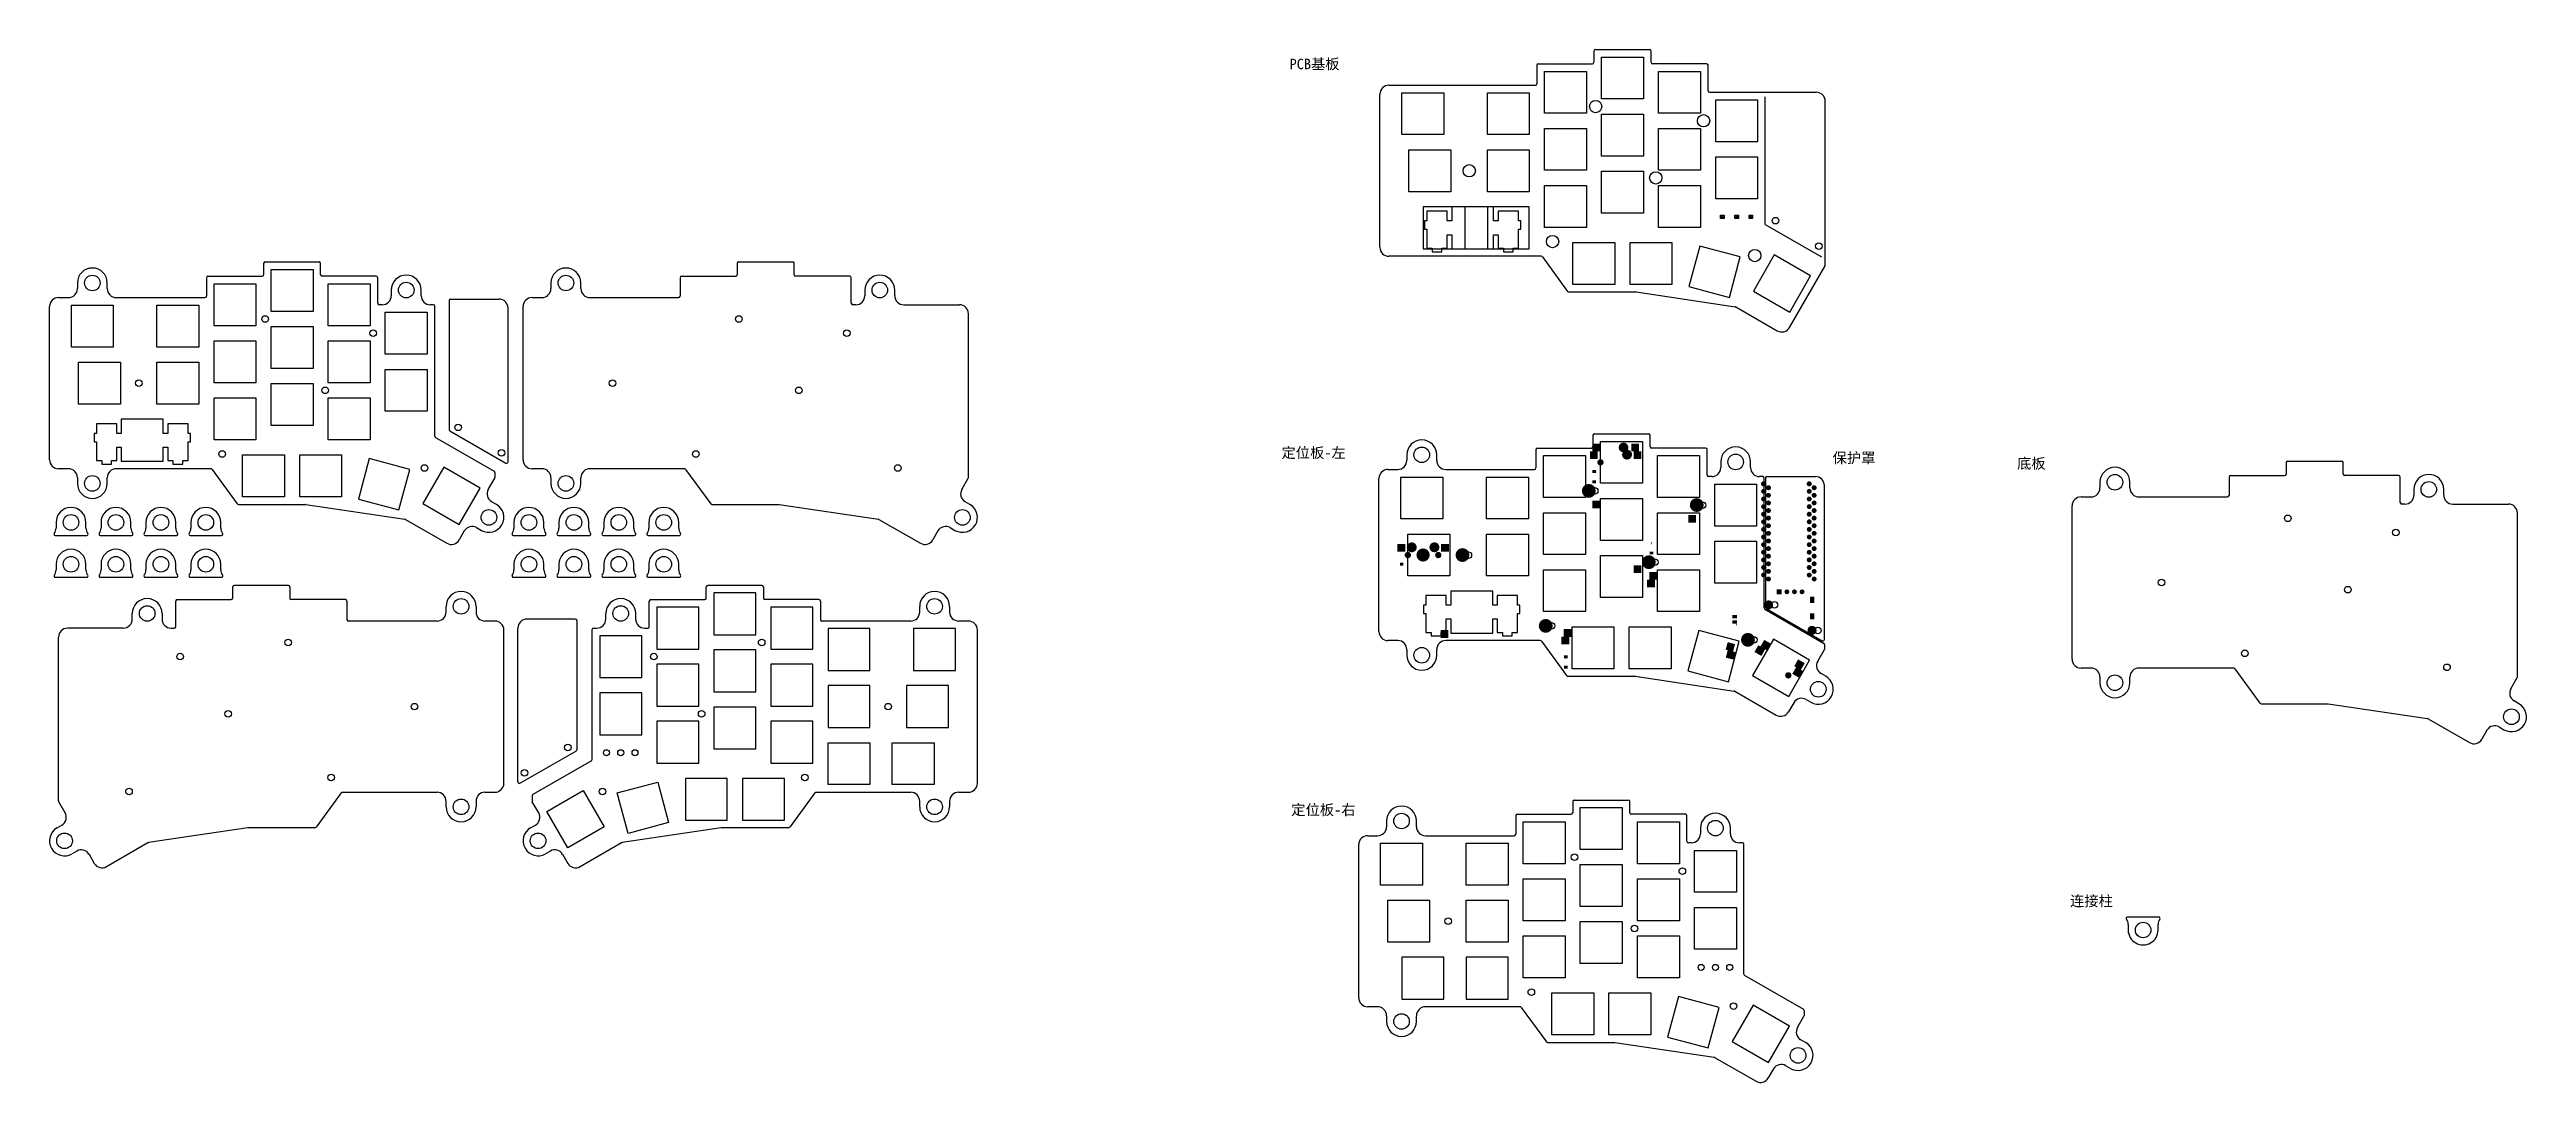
# Model space of a CAD drawing. Extents: x -425 to 402, y -11 to 334.
import ezdxf

# ---------------------------------------------------------------- set-up
doc = ezdxf.new("R2010")
doc.units = 0
doc.header["$MEASUREMENT"] = 0
for name, color, linetype, true_color in [('BottomLayer', 5, 'Continuous', 0x0000ff), ('BottomPasteMaskLayer', 7, 'Continuous', 0x800000), ('BottomSolderMaskLayer', 7, 'Continuous', 0xaa00ff), ('Document', 7, 'Continuous', 0xffffff), ('Multi-Layer', 7, 'Continuous', 0xc0c0c0), ('TopLayer', 1, 'Continuous', 0xff0000), ('TopPasteMaskLayer', 9, 'Continuous', 0x808080), ('TopSilkLayer', 7, 'Continuous', 0xffcc00), ('TopSolderMaskLayer', 7, 'Continuous', 0x800080)]:
    doc.layers.add(name, color=color, linetype=linetype, true_color=true_color)

msp = doc.modelspace()

# ---------------------------------------------------------------- texts
at = {"linetype": 'Continuous', "char_height": 3.5, "attachment_point": 1}
for s, width, insert in [('PCB{\\fSimSun|b0|i0|c134|p2;基板}', 24.9807, (-11, 330.76)), ('{\\fSimSun|b0|i0|c134|p2;定位板-左}', 28.2743, (-13.73, 200.95)), ('{\\fSimSun|b0|i0|c134|p2;保护罩}', 28.2743, (170.23, 199.24)), ('{\\fSimSun|b0|i0|c134|p2;底板}', 28.2743, (231.81, 197.37)), ('{\\fSimSun|b0|i0|c134|p2;定位板-右}', 28.2743, (-10.45, 81.71)), ('{\\fSimSun|b0|i0|c134|p2;连接柱}', 28.2743, (249.5, 51.26))]:
    msp.add_mtext_dynamic_manual_height_columns(s, width=width, gutter_width=232.39, heights=[0], dxfattribs=dict(at, insert=insert))

# ---------------------------------------------------------------- blocks, each defined once
blk = doc.blocks.new('*U38')
at = {"color": 7, "linetype": 'Continuous', "lineweight": 25}
for p, q in [((-5.26, -4.66), (5.26, -4.66)), ((-5, -0.34), (-5, -2.23)), ((4.98, -2.22), (4.98, -0.32))]:
    blk.add_line(p, q, dxfattribs=at)
blk.add_circle((-0.01, -0.33), 2.6, dxfattribs=at)
for centre, radius, start, end in [((-0.01, -0.33), 4.99, 0.07742, 180.07742), ((-5.26, -4.26), 0.4, 143.59464, 270), ((-8, -2.24), 3, 323.59464, 0.07744), ((4.98, -1.27), 0.401, 89.7446, 90.07742), ((7.98, -2.22), 3, 180.07742, 216.85866), ((5.26, -4.26), 0.4, 270, 36.85866)]:
    blk.add_arc(centre, radius, start, end, dxfattribs=at)
blk = doc.blocks.new('*U39')
at = {"color": 0, "linetype": 'ByBlock', "lineweight": -2, "transparency": 16777216}
for p in [(0, 13.97), (15, 13.97), (30, 13.97), (45, 13.97), (0, 0), (15, 0), (30, 0), (45, 0)]:
    blk.add_blockref('*U38', p, dxfattribs=at)
blk = doc.blocks.new('*U40')
at = {"color": 7, "linetype": 'Continuous', "lineweight": 25}
for p, q in [((-5.26, -4.66), (5.26, -4.66)), ((-5, -0.34), (-5, -2.23)), ((4.98, -2.22), (4.98, -0.32))]:
    blk.add_line(p, q, dxfattribs=at)
blk.add_circle((-0.01, -0.33), 2.6, dxfattribs=at)
for centre, radius, start, end in [((-0.01, -0.33), 4.99, 0.07742, 180.07742), ((-5.26, -4.26), 0.4, 143.59464, 270), ((-8, -2.24), 3, 323.59464, 0.07744), ((4.98, -1.27), 0.401, 89.7446, 90.07742), ((7.98, -2.22), 3, 180.07742, 216.85866), ((5.26, -4.26), 0.4, 270, 36.85866)]:
    blk.add_arc(centre, radius, start, end, dxfattribs=at)
blk = doc.blocks.new('*U42')
at = {"color": 0, "linetype": 'ByBlock', "lineweight": -2, "transparency": 16777216}
for p in [(0, 13.97), (15, 13.97), (30, 13.97), (45, 13.97), (0, 0), (15, 0), (30, 0), (45, 0)]:
    blk.add_blockref('*U40', p, dxfattribs=at)

# ---------------------------------------------------------------- hatches: boundary and pattern name
at = {"layer": 'BottomLayer'}
for points in [[(91.83, 197.14), (89.28, 197.14), (89.28, 199.64), (91.83, 199.64)], [(105.59, 199.68), (103.14, 199.68), (103.14, 202.18), (105.59, 202.18)], [(90.13, 192.43), (90.13, 193.38), (91.28, 193.38), (91.28, 192.43)], [(90.13, 189.04), (90.13, 189.99), (91.28, 189.99), (91.28, 189.04)], [(124.64, 175.86), (122.19, 175.86), (122.19, 178.36), (124.64, 178.36)], [(27.53, 166.18), (24.98, 166.18), (24.98, 168.68), (27.53, 168.68)], [(109.18, 165.23), (109.18, 166.18), (110.33, 166.18), (110.33, 165.23)], [(25.83, 161.47), (25.83, 162.42), (26.98, 162.42), (26.98, 161.47)], [(162.7, 151.06), (162.7, 149.06), (164.1, 149.06), (164.1, 151.06)], [(136.8, 143.98), (138.3, 143.98), (138.3, 144.98), (136.8, 144.98)], [(136.8, 142.18), (138.3, 142.18), (138.3, 143.18), (136.8, 143.18)], [(162.7, 145.55), (162.7, 143.55), (164.1, 143.55), (164.1, 145.55)], [(82.3, 135.22), (79.75, 135.22), (79.75, 137.72), (82.3, 137.72)], [(136.98, 132.83), (134.61, 133.46), (135.26, 135.88), (137.63, 135.24)], [(146.44, 131.4), (144.23, 132.68), (145.48, 134.84), (147.69, 133.57)], [(80.6, 130.52), (80.6, 131.47), (81.75, 131.47), (81.75, 130.52)], [(80.6, 127.13), (80.6, 128.08), (81.75, 128.08), (81.75, 127.13)], [(159.63, 126.72), (157.51, 127.95), (158.76, 130.11), (160.88, 128.89)]]:
    msp.add_hatch(color=256, dxfattribs=at).paths.add_polyline_path(points)
at = {"layer": 'BottomPasteMaskLayer'}
for points in [[(91.83, 197.14), (89.28, 197.14), (89.28, 199.64), (91.83, 199.64)], [(105.59, 199.68), (103.14, 199.68), (103.14, 202.18), (105.59, 202.18)], [(90.13, 192.43), (90.13, 193.38), (91.28, 193.38), (91.28, 192.43)], [(90.13, 189.04), (90.13, 189.99), (91.28, 189.99), (91.28, 189.04)], [(124.64, 175.86), (122.19, 175.86), (122.19, 178.36), (124.64, 178.36)], [(27.53, 166.18), (24.98, 166.18), (24.98, 168.68), (27.53, 168.68)], [(109.18, 165.23), (109.18, 166.18), (110.33, 166.18), (110.33, 165.23)], [(25.83, 161.47), (25.83, 162.42), (26.98, 162.42), (26.98, 161.47)], [(162.7, 151.06), (162.7, 149.06), (164.1, 149.06), (164.1, 151.06)], [(136.8, 143.98), (138.3, 143.98), (138.3, 144.98), (136.8, 144.98)], [(136.8, 142.18), (138.3, 142.18), (138.3, 143.18), (136.8, 143.18)], [(162.7, 145.55), (162.7, 143.55), (164.1, 143.55), (164.1, 145.55)], [(82.3, 135.22), (79.75, 135.22), (79.75, 137.72), (82.3, 137.72)], [(136.98, 132.83), (134.61, 133.46), (135.26, 135.88), (137.63, 135.24)], [(146.44, 131.4), (144.23, 132.68), (145.48, 134.84), (147.69, 133.57)], [(80.6, 130.52), (80.6, 131.47), (81.75, 131.47), (81.75, 130.52)], [(80.6, 127.13), (80.6, 128.08), (81.75, 128.08), (81.75, 127.13)], [(159.63, 126.72), (157.51, 127.95), (158.76, 130.11), (160.88, 128.89)]]:
    msp.add_hatch(color=256, dxfattribs=at).paths.add_polyline_path(points)
at = {"layer": 'BottomSolderMaskLayer'}
for points in [[(91.88, 197.09), (89.23, 197.09), (89.23, 199.69), (91.88, 199.69)], [(99.96, 198.56, 1), (103.31, 198.56, 1)], [(105.64, 199.63), (103.09, 199.63), (103.09, 202.23), (105.64, 202.23)], [(90.1, 192.41), (90.1, 193.4), (91.31, 193.4), (91.31, 192.41)], [(91.7, 195.97, 1), (93.83, 195.97, 1)], [(86.56, 186.45, 1), (91.21, 186.45, 1)], [(90.1, 189.02), (90.1, 190.01), (91.31, 190.01), (91.31, 189.02)], [(122.58, 181.72, 1), (127.23, 181.72, 1)], [(146.35, 188.82, 1), (148.05, 188.82, 1)], [(146.38, 186.28, 1), (148.03, 186.28, 1)], [(146.38, 183.74, 1), (148.03, 183.74, 1)], [(146.38, 181.2, 1), (148.03, 181.2, 1)], [(147.99, 187.51, 1), (149.69, 187.51, 1)], [(148.02, 184.97, 1), (149.67, 184.97, 1)], [(148.02, 182.43, 1), (149.67, 182.43, 1)], [(161.59, 188.82, 1), (163.29, 188.82, 1)], [(161.62, 186.28, 1), (163.27, 186.28, 1)], [(161.62, 183.74, 1), (163.27, 183.74, 1)], [(161.62, 181.2, 1), (163.27, 181.2, 1)], [(163.23, 187.51, 1), (164.93, 187.51, 1)], [(163.26, 184.97, 1), (164.91, 184.97, 1)], [(163.26, 182.43, 1), (164.91, 182.43, 1)], [(124.7, 175.81), (122.14, 175.81), (122.14, 178.41), (124.7, 178.41)], [(146.38, 178.66, 1), (148.03, 178.66, 1)], [(146.38, 176.12, 1), (148.03, 176.12, 1)], [(146.38, 173.58, 1), (148.03, 173.58, 1)], [(148.02, 179.89, 1), (149.67, 179.89, 1)], [(148.02, 177.35, 1), (149.67, 177.35, 1)], [(148.02, 174.81, 1), (149.67, 174.81, 1)], [(161.62, 178.66, 1), (163.27, 178.66, 1)], [(161.62, 176.12, 1), (163.27, 176.12, 1)], [(161.62, 173.58, 1), (163.27, 173.58, 1)], [(163.26, 179.89, 1), (164.91, 179.89, 1)], [(163.26, 177.35, 1), (164.91, 177.35, 1)], [(163.26, 174.81, 1), (164.91, 174.81, 1)], [(27.58, 166.13), (24.93, 166.13), (24.93, 168.73), (27.58, 168.73)], [(27.4, 165.02, 1), (29.54, 165.02, 1)], [(28.09, 167.61, 1), (31.44, 167.61, 1)], [(31.34, 165.04, 1), (35.76, 165.04, 1)], [(35.66, 167.61, 1), (39.01, 167.61, 1)], [(37.56, 165.02, 1), (39.7, 165.02, 1)], [(44.38, 165.02, 1), (49.03, 165.02, 1)], [(109.15, 165.21), (109.15, 166.2), (110.36, 166.2), (110.36, 165.21)], [(146.38, 171.04, 1), (148.03, 171.04, 1)], [(146.38, 168.5, 1), (148.03, 168.5, 1)], [(146.38, 165.96, 1), (148.03, 165.96, 1)], [(148.02, 172.27, 1), (149.67, 172.27, 1)], [(148.02, 169.73, 1), (149.67, 169.73, 1)], [(148.02, 167.19, 1), (149.67, 167.19, 1)], [(148.02, 164.65, 1), (149.67, 164.65, 1)], [(161.62, 171.04, 1), (163.27, 171.04, 1)], [(161.62, 168.5, 1), (163.27, 168.5, 1)], [(161.62, 165.96, 1), (163.27, 165.96, 1)], [(163.26, 172.27, 1), (164.91, 172.27, 1)], [(163.26, 169.73, 1), (164.91, 169.73, 1)], [(163.26, 167.19, 1), (164.91, 167.19, 1)], [(163.26, 164.65, 1), (164.91, 164.65, 1)], [(25.8, 161.45), (25.8, 162.44), (27.01, 162.44), (27.01, 161.45)], [(106.59, 162.64, 1), (111.24, 162.64, 1)], [(146.38, 163.42, 1), (148.03, 163.42, 1)], [(146.38, 160.88, 1), (148.03, 160.88, 1)], [(146.38, 158.34, 1), (148.03, 158.34, 1)], [(148.02, 162.11, 1), (149.67, 162.11, 1)], [(148.02, 159.57, 1), (149.67, 159.57, 1)], [(148.02, 157.03, 1), (149.67, 157.03, 1)], [(161.62, 163.42, 1), (163.27, 163.42, 1)], [(161.62, 160.88, 1), (163.27, 160.88, 1)], [(161.62, 158.34, 1), (163.27, 158.34, 1)], [(163.26, 162.11, 1), (164.91, 162.11, 1)], [(163.26, 159.57, 1), (164.91, 159.57, 1)], [(163.26, 157.03, 1), (164.91, 157.03, 1)], [(110.93, 154.22), (108.28, 154.22), (108.28, 156.82), (110.93, 156.82)], [(147.36, 148.37, 1), (150.41, 148.37, 1)], [(151.63, 153.56), (153.25, 153.56), (153.25, 151.94), (151.63, 151.94)], [(154.17, 152.75, 1), (155.79, 152.75, 1)], [(156.71, 152.75, 1), (158.33, 152.75, 1)], [(159.25, 152.75, 1), (160.87, 152.75, 1)], [(162.68, 151.09), (162.68, 149.02), (164.11, 149.02), (164.11, 151.09)], [(72.17, 141.37, 1), (76.82, 141.37, 1)], [(136.75, 143.93), (138.35, 143.93), (138.35, 145.03), (136.75, 145.03)], [(136.75, 142.13), (138.35, 142.13), (138.35, 143.24), (136.75, 143.24)], [(161.86, 139.87, 1), (164.91, 139.87, 1)], [(162.68, 145.59), (162.68, 143.52), (164.12, 143.52), (164.12, 145.59)], [(82.35, 135.17), (79.7, 135.17), (79.7, 137.77), (82.35, 137.77)], [(137.02, 132.77), (134.55, 133.43), (135.23, 135.94), (137.69, 135.28)], [(139.67, 136.71, 1), (144.32, 136.71, 1)], [(146.46, 131.33), (144.17, 132.66), (145.47, 134.91), (147.76, 133.59)], [(80.57, 130.49), (80.57, 131.49), (81.78, 131.49), (81.78, 130.49)], [(80.57, 127.11), (80.57, 128.1), (81.78, 128.1), (81.78, 127.11)], [(154.4, 124.85, 1), (156.54, 124.85, 1)], [(159.65, 126.65), (157.44, 127.93), (158.74, 130.18), (160.95, 128.91)]]:
    msp.add_hatch(color=256, dxfattribs=at).paths.add_polyline_path(points)
at = {"layer": 'Document'}
for points in [[(90.07, 192.86), (91.33, 192.86), (91.33, 192.67), (90.07, 192.67)], [(90.07, 192.86), (91.33, 192.86), (91.33, 192.67), (90.07, 192.67)], [(90.6, 193.15), (90.79, 193.15), (90.79, 192.39), (90.6, 192.39)], [(90.6, 193.15), (90.79, 193.15), (90.79, 192.39), (90.6, 192.39)], [(90.61, 189.18), (90.8, 189.18), (90.8, 189.94), (90.61, 189.94)], [(90.61, 189.18), (90.8, 189.18), (90.8, 189.94), (90.61, 189.94)], [(109.65, 169.33), (109.84, 169.33), (109.84, 168.57), (109.65, 168.57)], [(109.65, 169.33), (109.84, 169.33), (109.84, 168.58), (109.65, 168.58)], [(109.66, 165.37), (109.85, 165.37), (109.85, 166.13), (109.66, 166.13)], [(109.66, 165.37), (109.85, 165.37), (109.85, 166.13), (109.66, 166.13)], [(80.54, 130.95), (81.81, 130.95), (81.81, 130.76), (80.54, 130.76)], [(80.54, 130.95), (81.81, 130.95), (81.81, 130.76), (80.54, 130.76)], [(81.08, 131.23), (81.27, 131.23), (81.27, 130.47), (81.08, 130.47)], [(81.08, 131.23), (81.27, 131.23), (81.27, 130.48), (81.08, 130.48)], [(81.08, 127.27), (81.27, 127.27), (81.27, 128.03), (81.08, 128.03)], [(81.08, 127.27), (81.27, 127.27), (81.27, 128.03), (81.08, 128.03)]]:
    msp.add_hatch(color=256, dxfattribs=at).paths.add_polyline_path(points)
at = {"layer": 'Multi-Layer'}
for points in [[(98.83, 200.95, 1), (102.08, 200.95, 1)], [(100.01, 198.56, 1), (103.26, 198.56, 1)], [(91.7, 195.97, 1), (93.83, 195.97, 1)], [(146.4, 188.82, 1), (148, 188.82, 1)], [(146.4, 186.28, 1), (148, 186.28, 1)], [(146.4, 183.74, 1), (148, 183.74, 1)], [(146.4, 181.2, 1), (148, 181.2, 1)], [(148.04, 187.51, 1), (149.64, 187.51, 1)], [(148.04, 184.97, 1), (149.64, 184.97, 1)], [(148.04, 182.43, 1), (149.64, 182.43, 1)], [(161.64, 188.82, 1), (163.24, 188.82, 1)], [(161.64, 186.28, 1), (163.24, 186.28, 1)], [(161.64, 183.74, 1), (163.24, 183.74, 1)], [(161.64, 181.2, 1), (163.24, 181.2, 1)], [(163.28, 187.51, 1), (164.88, 187.51, 1)], [(163.28, 184.97, 1), (164.88, 184.97, 1)], [(163.28, 182.43, 1), (164.88, 182.43, 1)], [(146.4, 178.66, 1), (148, 178.66, 1)], [(146.4, 176.12, 1), (148, 176.12, 1)], [(146.4, 173.58, 1), (148, 173.58, 1)], [(148.04, 179.89, 1), (149.64, 179.89, 1)], [(148.04, 177.35, 1), (149.64, 177.35, 1)], [(148.04, 174.81, 1), (149.64, 174.81, 1)], [(161.64, 178.66, 1), (163.24, 178.66, 1)], [(161.64, 176.12, 1), (163.24, 176.12, 1)], [(161.64, 173.58, 1), (163.24, 173.58, 1)], [(163.28, 179.89, 1), (164.88, 179.89, 1)], [(163.28, 177.35, 1), (164.88, 177.35, 1)], [(163.28, 174.81, 1), (164.88, 174.81, 1)], [(27.4, 165.02, 1), (29.54, 165.02, 1)], [(28.14, 167.61, 1), (31.39, 167.61, 1)], [(31.39, 165.04, 1), (35.71, 165.04, 1)], [(35.71, 167.61, 1), (38.96, 167.61, 1)], [(37.56, 165.02, 1), (39.7, 165.02, 1)], [(146.4, 171.04, 1), (148, 171.04, 1)], [(146.4, 168.5, 1), (148, 168.5, 1)], [(146.4, 165.96, 1), (148, 165.96, 1)], [(148.04, 172.27, 1), (149.64, 172.27, 1)], [(148.04, 169.73, 1), (149.64, 169.73, 1)], [(148.04, 167.19, 1), (149.64, 167.19, 1)], [(148.04, 164.65, 1), (149.64, 164.65, 1)], [(161.64, 171.04, 1), (163.24, 171.04, 1)], [(161.64, 168.5, 1), (163.24, 168.5, 1)], [(161.64, 165.96, 1), (163.24, 165.96, 1)], [(163.28, 172.27, 1), (164.88, 172.27, 1)], [(163.28, 169.73, 1), (164.88, 169.73, 1)], [(163.28, 167.19, 1), (164.88, 167.19, 1)], [(163.28, 164.65, 1), (164.88, 164.65, 1)], [(146.4, 163.42, 1), (148, 163.42, 1)], [(146.4, 160.88, 1), (148, 160.88, 1)], [(146.4, 158.34, 1), (148, 158.34, 1)], [(148.04, 162.11, 1), (149.64, 162.11, 1)], [(148.04, 159.57, 1), (149.64, 159.57, 1)], [(148.04, 157.03, 1), (149.64, 157.03, 1)], [(161.64, 163.42, 1), (163.24, 163.42, 1)], [(161.64, 160.88, 1), (163.24, 160.88, 1)], [(161.64, 158.34, 1), (163.24, 158.34, 1)], [(163.28, 162.11, 1), (164.88, 162.11, 1)], [(163.28, 159.57, 1), (164.88, 159.57, 1)], [(163.28, 157.03, 1), (164.88, 157.03, 1)], [(151.65, 153.54), (153.23, 153.54), (153.23, 151.96), (151.65, 151.96)], [(154.19, 152.75, 1), (155.77, 152.75, 1)], [(156.73, 152.75, 1), (158.31, 152.75, 1)], [(159.27, 152.75, 1), (160.85, 152.75, 1)], [(154.4, 124.85, 1), (156.54, 124.85, 1)]]:
    msp.add_hatch(color=256, dxfattribs=at).paths.add_polyline_path(points)
at = {"layer": 'TopLayer'}
for points in [[(92.55, 199.68), (90.1, 199.68), (90.1, 202.18), (92.55, 202.18)], [(106.41, 197.14), (103.86, 197.14), (103.86, 199.64), (106.41, 199.64)], [(90.13, 192.43), (90.13, 193.38), (91.28, 193.38), (91.28, 192.43)], [(92.55, 180.63), (90.1, 180.63), (90.1, 183.13), (92.55, 183.13)], [(90.13, 189.04), (90.13, 189.99), (91.28, 189.99), (91.28, 189.04)], [(42.12, 166.18), (39.57, 166.18), (39.57, 168.68), (42.12, 168.68)], [(109.18, 165.23), (109.18, 166.18), (110.33, 166.18), (110.33, 165.23)], [(25.83, 161.47), (25.83, 162.42), (26.98, 162.42), (26.98, 161.47)], [(106.41, 159.04), (103.86, 159.04), (103.86, 161.53), (106.41, 161.53)], [(111.6, 156.81), (109.15, 156.81), (109.15, 159.31), (111.6, 159.31)], [(151.19, 154), (151.25, 154), (151.25, 153.97), (151.19, 153.97), (151.19, 154)], [(162.7, 149.06), (162.7, 151.06), (164.1, 151.06), (164.1, 149.06)], [(136.8, 144.98), (138.3, 144.98), (138.3, 143.98), (136.8, 143.98)], [(136.8, 143.18), (138.3, 143.18), (138.3, 142.18), (136.8, 142.18)], [(162.7, 143.55), (162.7, 145.55), (164.1, 145.55), (164.1, 143.55)], [(39.48, 139.95), (39.48, 137.4), (41.98, 137.4), (41.98, 139.95)], [(83.02, 137.76), (80.57, 137.76), (80.57, 140.26), (83.02, 140.26)], [(137.11, 130.17), (134.65, 130.83), (135.3, 133.24), (137.76, 132.58)], [(148.33, 133.25), (146.21, 134.47), (147.46, 136.64), (149.58, 135.41)], [(80.6, 130.51), (80.6, 131.46), (81.75, 131.46), (81.75, 130.51)], [(80.6, 127.13), (80.6, 128.08), (81.75, 128.08), (81.75, 127.13)], [(159.07, 124.11), (156.86, 125.39), (158.11, 127.55), (160.32, 126.28)]]:
    msp.add_hatch(color=256, dxfattribs=at).paths.add_polyline_path(points)
at = {"layer": 'TopPasteMaskLayer'}
for points in [[(92.55, 199.68), (90.1, 199.68), (90.1, 202.18), (92.55, 202.18)], [(106.41, 197.14), (103.86, 197.14), (103.86, 199.64), (106.41, 199.64)], [(90.13, 192.43), (90.13, 193.38), (91.28, 193.38), (91.28, 192.43)], [(92.55, 180.63), (90.1, 180.63), (90.1, 183.13), (92.55, 183.13)], [(90.13, 189.04), (90.13, 189.99), (91.28, 189.99), (91.28, 189.04)], [(42.12, 166.18), (39.57, 166.18), (39.57, 168.68), (42.12, 168.68)], [(109.18, 165.23), (109.18, 166.18), (110.33, 166.18), (110.33, 165.23)], [(25.83, 161.47), (25.83, 162.42), (26.98, 162.42), (26.98, 161.47)], [(106.41, 159.04), (103.86, 159.04), (103.86, 161.53), (106.41, 161.53)], [(111.6, 156.81), (109.15, 156.81), (109.15, 159.31), (111.6, 159.31)], [(162.7, 149.06), (162.7, 151.06), (164.1, 151.06), (164.1, 149.06)], [(136.8, 144.98), (138.3, 144.98), (138.3, 143.98), (136.8, 143.98)], [(136.8, 143.18), (138.3, 143.18), (138.3, 142.18), (136.8, 142.18)], [(162.7, 143.55), (162.7, 145.55), (164.1, 145.55), (164.1, 143.55)], [(39.48, 139.95), (39.48, 137.4), (41.98, 137.4), (41.98, 139.95)], [(83.02, 137.76), (80.57, 137.76), (80.57, 140.26), (83.02, 140.26)], [(137.11, 130.17), (134.65, 130.83), (135.3, 133.24), (137.76, 132.58)], [(148.33, 133.25), (146.21, 134.47), (147.46, 136.64), (149.58, 135.41)], [(80.6, 130.51), (80.6, 131.46), (81.75, 131.46), (81.75, 130.51)], [(80.6, 127.13), (80.6, 128.08), (81.75, 128.08), (81.75, 127.13)], [(159.07, 124.11), (156.86, 125.39), (158.11, 127.55), (160.32, 126.28)]]:
    msp.add_hatch(color=256, dxfattribs=at).paths.add_polyline_path(points)
at = {"layer": 'TopSilkLayer'}
msp.add_hatch(color=256, dxfattribs=at).paths.add_polyline_path([(137.85, 141.55), (138.35, 141.55), (138.35, 142.05)])
at = {"layer": 'TopSolderMaskLayer'}
for points in [[(92.6, 199.63), (90.05, 199.63), (90.05, 202.23), (92.6, 202.23)], [(99.96, 198.56, 1), (103.31, 198.56, 1)], [(106.46, 197.09), (103.81, 197.09), (103.81, 199.69), (106.46, 199.69)], [(90.1, 192.41), (90.1, 193.4), (91.31, 193.4), (91.31, 192.41)], [(91.7, 195.97, 1), (93.83, 195.97, 1)], [(86.56, 186.45, 1), (91.21, 186.45, 1)], [(92.6, 180.57), (90.05, 180.57), (90.05, 183.18), (92.6, 183.18)], [(90.1, 189.02), (90.1, 190.01), (91.31, 190.01), (91.31, 189.02)], [(122.58, 181.72, 1), (127.23, 181.72, 1)], [(146.35, 188.82, 1), (148.05, 188.82, 1)], [(146.38, 186.28, 1), (148.03, 186.28, 1)], [(146.38, 183.74, 1), (148.03, 183.74, 1)], [(146.38, 181.2, 1), (148.03, 181.2, 1)], [(147.99, 187.51, 1), (149.69, 187.51, 1)], [(148.02, 184.97, 1), (149.67, 184.97, 1)], [(148.02, 182.43, 1), (149.67, 182.43, 1)], [(161.59, 188.82, 1), (163.29, 188.82, 1)], [(161.62, 186.28, 1), (163.27, 186.28, 1)], [(161.62, 183.74, 1), (163.27, 183.74, 1)], [(161.62, 181.2, 1), (163.27, 181.2, 1)], [(163.23, 187.51, 1), (164.93, 187.51, 1)], [(163.26, 184.97, 1), (164.91, 184.97, 1)], [(163.26, 182.43, 1), (164.91, 182.43, 1)], [(146.38, 178.66, 1), (148.03, 178.66, 1)], [(146.38, 176.12, 1), (148.03, 176.12, 1)], [(146.38, 173.58, 1), (148.03, 173.58, 1)], [(148.02, 179.89, 1), (149.67, 179.89, 1)], [(148.02, 177.35, 1), (149.67, 177.35, 1)], [(148.02, 174.81, 1), (149.67, 174.81, 1)], [(161.62, 178.66, 1), (163.27, 178.66, 1)], [(161.62, 176.12, 1), (163.27, 176.12, 1)], [(161.62, 173.58, 1), (163.27, 173.58, 1)], [(163.26, 179.89, 1), (164.91, 179.89, 1)], [(163.26, 177.35, 1), (164.91, 177.35, 1)], [(163.26, 174.81, 1), (164.91, 174.81, 1)], [(27.4, 165.02, 1), (29.54, 165.02, 1)], [(28.09, 167.61, 1), (31.44, 167.61, 1)], [(31.34, 165.04, 1), (35.76, 165.04, 1)], [(35.66, 167.61, 1), (39.01, 167.61, 1)], [(37.56, 165.02, 1), (39.7, 165.02, 1)], [(42.17, 166.13), (39.52, 166.13), (39.52, 168.73), (42.17, 168.73)], [(44.38, 165.02, 1), (49.03, 165.02, 1)], [(109.15, 165.21), (109.15, 166.2), (110.36, 166.2), (110.36, 165.21)], [(146.38, 171.04, 1), (148.03, 171.04, 1)], [(146.38, 168.5, 1), (148.03, 168.5, 1)], [(146.38, 165.96, 1), (148.03, 165.96, 1)], [(148.02, 172.27, 1), (149.67, 172.27, 1)], [(148.02, 169.73, 1), (149.67, 169.73, 1)], [(148.02, 167.19, 1), (149.67, 167.19, 1)], [(148.02, 164.65, 1), (149.67, 164.65, 1)], [(161.62, 171.04, 1), (163.27, 171.04, 1)], [(161.62, 168.5, 1), (163.27, 168.5, 1)], [(161.62, 165.96, 1), (163.27, 165.96, 1)], [(163.26, 172.27, 1), (164.91, 172.27, 1)], [(163.26, 169.73, 1), (164.91, 169.73, 1)], [(163.26, 167.19, 1), (164.91, 167.19, 1)], [(163.26, 164.65, 1), (164.91, 164.65, 1)], [(25.8, 161.45), (25.8, 162.44), (27.01, 162.44), (27.01, 161.45)], [(106.46, 158.98), (103.81, 158.98), (103.81, 161.59), (106.46, 161.59)], [(106.59, 162.64, 1), (111.24, 162.64, 1)], [(111.65, 156.76), (109.1, 156.76), (109.1, 159.36), (111.65, 159.36)], [(146.38, 163.42, 1), (148.03, 163.42, 1)], [(146.38, 160.88, 1), (148.03, 160.88, 1)], [(146.38, 158.34, 1), (148.03, 158.34, 1)], [(148.02, 162.11, 1), (149.67, 162.11, 1)], [(148.02, 159.57, 1), (149.67, 159.57, 1)], [(148.02, 157.03, 1), (149.67, 157.03, 1)], [(161.62, 163.42, 1), (163.27, 163.42, 1)], [(161.62, 160.88, 1), (163.27, 160.88, 1)], [(161.62, 158.34, 1), (163.27, 158.34, 1)], [(163.26, 162.11, 1), (164.91, 162.11, 1)], [(163.26, 159.57, 1), (164.91, 159.57, 1)], [(163.26, 157.03, 1), (164.91, 157.03, 1)], [(147.36, 148.37, 1), (150.41, 148.37, 1)], [(151.63, 153.56), (153.25, 153.56), (153.25, 151.94), (151.63, 151.94)], [(154.17, 152.75, 1), (155.79, 152.75, 1)], [(156.71, 152.75, 1), (158.33, 152.75, 1)], [(159.25, 152.75, 1), (160.87, 152.75, 1)], [(162.68, 149.02), (162.68, 151.09), (164.12, 151.09), (164.12, 149.02)], [(72.17, 141.37, 1), (76.82, 141.37, 1)], [(136.75, 145.03), (138.35, 145.03), (138.35, 143.93), (136.75, 143.93)], [(136.75, 143.24), (138.35, 143.24), (138.35, 142.13), (136.75, 142.13)], [(161.86, 139.87, 1), (164.91, 139.87, 1)], [(162.68, 143.52), (162.68, 145.59), (164.11, 145.59), (164.11, 143.52)], [(39.43, 140), (39.43, 137.35), (42.02, 137.35), (42.02, 140)], [(83.07, 137.71), (80.52, 137.71), (80.52, 140.31), (83.07, 140.31)], [(137.15, 130.1), (134.59, 130.79), (135.26, 133.3), (137.82, 132.61)], [(139.67, 136.71, 1), (144.32, 136.71, 1)], [(148.35, 133.18), (146.14, 134.45), (147.44, 136.7), (149.65, 135.43)], [(80.57, 130.49), (80.57, 131.49), (81.78, 131.49), (81.78, 130.49)], [(80.57, 127.11), (80.57, 128.1), (81.78, 128.1), (81.78, 127.11)], [(154.4, 124.85, 1), (156.54, 124.85, 1)], [(159.09, 124.04), (156.8, 125.37), (158.1, 127.62), (160.39, 126.3)]]:
    msp.add_hatch(color=256, dxfattribs=at).paths.add_polyline_path(points)

# ---------------------------------------------------------------- linework, layer by layer
at = {"linetype": 'Continuous'}
for p, q in [((90.59, 333.33), (90.59, 329.57)), ((109.64, 329.57), (109.64, 333.33)), ((71.54, 328.57), (71.54, 322.42)), ((72.04, 329.07), (90.09, 329.07)), ((128.19, 329.07), (110.14, 329.07)), ((128.69, 320.04), (128.69, 328.57)), ((22.15, 321.92), (71.04, 321.92)), ((129.19, 319.54), (164.81, 319.54)), ((147.74, 275.41), (147.74, 317.98)), ((167.81, 261.85), (167.81, 316.54)), ((132.88, 278.52), (134.03, 278.52)), ((132.88, 277.37), (132.88, 278.52)), ((132.88, 278.52), (134.03, 277.37)), ((134.03, 278.52), (132.88, 277.37)), ((134.03, 277.37), (132.88, 277.37)), ((134.03, 278.52), (134.03, 277.37)), ((137.64, 278.52), (138.79, 278.52)), ((137.64, 277.37), (137.64, 278.52)), ((137.64, 278.52), (138.79, 277.37)), ((138.79, 278.52), (137.64, 277.37)), ((138.79, 277.37), (137.64, 277.37)), ((138.79, 278.52), (138.79, 277.37)), ((142.4, 278.52), (143.55, 278.52)), ((142.4, 277.37), (142.4, 278.52)), ((142.4, 278.52), (143.55, 277.37)), ((143.55, 278.52), (142.4, 277.37)), ((143.55, 277.37), (142.4, 277.37)), ((143.55, 278.52), (143.55, 277.37)), ((147.74, 275.41), (166.54, 264.56)), ((73.01, 264.78), (22.15, 264.78)), ((-372.53, 257.63), (-372.53, 251.49)), ((-372.03, 258.13), (-353.98, 258.13)), ((-353.48, 262.39), (-353.48, 258.63)), ((-334.43, 258.63), (-334.43, 262.39)), ((-315.88, 258.13), (-333.93, 258.13)), ((-315.38, 249.11), (-315.38, 257.63)), ((-214.46, 257.63), (-214.46, 251.49)), ((-213.96, 258.13), (-195.91, 258.13)), ((-195.41, 262.39), (-195.41, 258.63)), ((-176.36, 258.63), (-176.36, 262.39)), ((-157.81, 258.13), (-175.86, 258.13)), ((-157.31, 249.11), (-157.31, 257.63)), ((-421.92, 250.99), (-418.62, 250.99)), ((-402.65, 250.99), (-373.03, 250.99)), ((-313.85, 248.61), (-314.88, 248.61)), ((-296.33, 204.77), (-296.33, 248.11)), ((-291.53, 250.01), (-291.53, 206.91)), ((-291.03, 250.51), (-274.89, 250.51)), ((-263.85, 250.99), (-260.55, 250.99)), ((-244.57, 250.99), (-214.96, 250.99)), ((-155.78, 248.61), (-156.81, 248.61)), ((-139.8, 248.61), (-121.2, 248.61)), ((82.2, 252.87), (104.59, 252.87)), ((-271.89, 196.15), (-271.89, 247.51)), ((-118.2, 190.91), (-118.2, 245.61)), ((-296.08, 204.33), (-276.52, 193.03)), ((-291.28, 206.48), (-272.64, 195.71)), ((71.22, 200.24), (71.22, 194.1)), ((71.72, 200.74), (89.77, 200.74)), ((90.27, 205.01), (90.27, 201.24)), ((109.32, 201.24), (109.32, 205.01)), ((127.87, 200.74), (109.82, 200.74)), ((128.37, 191.72), (128.37, 200.24)), ((-418.62, 193.84), (-421.92, 193.84)), ((-371.07, 193.84), (-402.65, 193.84)), ((-278.47, 186.95), (-276.33, 190.66)), ((-276.27, 192.6), (-276.27, 190.91)), ((-260.55, 193.84), (-263.85, 193.84)), ((-213, 193.84), (-244.57, 193.84)), ((-120.4, 186.95), (-118.26, 190.66)), ((21.83, 193.6), (25.13, 193.6)), ((41.11, 193.6), (70.72, 193.6)), ((129.91, 191.22), (128.87, 191.22)), ((147.42, 147.38), (147.42, 190.72)), ((147.84, 190.72), (147.84, 147.62)), ((148.34, 191.22), (164.49, 191.22)), ((302.59, 191.07), (302.59, 184.93)), ((303.09, 191.57), (321.14, 191.57)), ((321.64, 195.84), (321.64, 192.07)), ((340.69, 192.07), (340.69, 195.84)), ((359.24, 191.57), (341.19, 191.57)), ((359.74, 182.55), (359.74, 191.07)), ((-361.88, 181.93), (-339.49, 181.93)), ((-203.8, 181.93), (-181.42, 181.93)), ((167.49, 136.85), (167.49, 188.22)), ((253.2, 184.43), (256.5, 184.43)), ((272.48, 184.43), (302.09, 184.43)), ((361.28, 182.05), (360.24, 182.05)), ((377.25, 182.05), (395.86, 182.05)), ((398.86, 124.36), (398.86, 179.05)), ((-286.47, 173.08), (-288.2, 170.07)), ((-128.4, 173.08), (-130.13, 170.07)), ((-382.81, 141.11), (-382.81, 149.64)), ((-382.31, 150.14), (-364.26, 150.14)), ((-363.76, 150.64), (-363.76, 154.4)), ((-344.71, 154.4), (-344.71, 150.63)), ((-326.16, 150.14), (-344.21, 150.14)), ((-325.66, 149.64), (-325.66, 143.49)), ((-224.74, 141.11), (-224.74, 149.64)), ((-224.24, 150.14), (-206.19, 150.14)), ((-205.69, 150.64), (-205.69, 154.4)), ((-186.64, 154.4), (-186.64, 150.63)), ((-168.09, 150.14), (-186.14, 150.14)), ((-167.59, 149.64), (-167.59, 143.49)), ((-400.32, 140.61), (-418.93, 140.61)), ((-384.35, 140.61), (-383.31, 140.61)), ((-295.55, 142.99), (-325.16, 142.99)), ((-276.27, 142.99), (-279.57, 142.99)), ((-268.57, 89.26), (-268.57, 140.63)), ((-249.42, 143.63), (-265.57, 143.63)), ((-248.92, 143.13), (-248.92, 100.03)), ((-226.28, 140.61), (-225.24, 140.61)), ((-137.48, 142.99), (-167.09, 142.99)), ((-118.2, 142.99), (-121.5, 142.99)), ((147.67, 146.94), (167.24, 135.65)), ((148.09, 147.19), (166.74, 136.42)), ((-421.93, 82.92), (-421.93, 137.61)), ((-243.79, 96.77), (-243.79, 140.11)), ((25.13, 136.45), (21.83, 136.45)), ((72.69, 136.45), (41.11, 136.45)), ((165.28, 129.56), (167.42, 133.27)), ((167.49, 135.21), (167.49, 133.52)), ((81.88, 124.55), (104.27, 124.55)), ((256.5, 127.28), (253.2, 127.28)), ((304.06, 127.28), (272.48, 127.28)), ((396.65, 120.39), (398.79, 124.11)), ((157.29, 115.7), (155.55, 112.68)), ((313.25, 115.38), (335.64, 115.38)), ((-249.17, 99.59), (-267.82, 88.83)), ((388.66, 106.53), (386.92, 103.51)), ((-244.04, 96.34), (-263.61, 85.04)), ((-327.13, 85.84), (-295.55, 85.84)), ((-279.57, 85.84), (-276.27, 85.84)), ((-263.86, 84.6), (-263.86, 82.92)), ((-169.06, 85.84), (-137.48, 85.84)), ((-121.5, 85.84), (-118.2, 85.84)), ((83.51, 82.73), (83.51, 78.97)), ((102.56, 78.97), (102.56, 82.73)), ((-419.72, 78.95), (-421.86, 82.67)), ((-261.65, 78.95), (-263.79, 82.67)), ((64.46, 77.97), (64.46, 71.82)), ((64.96, 78.47), (83.01, 78.47)), ((121.11, 78.47), (103.06, 78.47)), ((121.61, 69.44), (121.61, 77.97)), ((-336.32, 73.94), (-358.71, 73.94)), ((-178.25, 73.94), (-200.64, 73.94)), ((15.07, 71.32), (18.37, 71.32)), ((34.35, 71.32), (63.96, 71.32)), ((123.15, 68.94), (122.11, 68.94)), ((140.66, 25.1), (140.66, 68.44)), ((-411.73, 65.09), (-409.99, 62.07)), ((-253.66, 65.09), (-251.92, 62.07)), ((140.91, 24.67), (160.48, 13.37)), ((18.37, 14.18), (15.07, 14.18)), ((65.93, 14.18), (34.35, 14.18)), ((158.52, 7.28), (160.66, 11)), ((160.73, 12.94), (160.73, 11.25)), ((75.12, 2.27), (97.51, 2.27)), ((150.53, -6.58), (148.79, -9.59))]:
    msp.add_line(p, q, dxfattribs=at)
at = {"color": 0}
for p, q in [((91.09, 333.83), (109.14, 333.83)), ((93.12, 331.31), (107.11, 331.31)), ((93.12, 317.31), (93.12, 331.31)), ((107.11, 331.31), (107.11, 317.31)), ((74.07, 326.54), (88.06, 326.54)), ((74.07, 312.55), (74.07, 326.54)), ((88.06, 326.54), (88.06, 312.55)), ((112.17, 326.54), (126.17, 326.54)), ((112.17, 312.55), (112.17, 326.54)), ((126.17, 326.54), (126.17, 312.55)), ((19.15, 267.78), (19.15, 318.92)), ((26.44, 319.4), (40.44, 319.4)), ((26.44, 305.4), (26.44, 319.4)), ((40.44, 319.4), (40.44, 305.4)), ((55.02, 319.4), (69.01, 319.4)), ((55.02, 305.4), (55.02, 319.4)), ((69.01, 319.4), (69.01, 305.4)), ((107.11, 317.31), (93.12, 317.31)), ((131.22, 317.02), (145.22, 317.02)), ((131.22, 303.02), (131.22, 317.02)), ((145.22, 317.02), (145.22, 303.02)), ((88.06, 312.55), (74.07, 312.55)), ((74.07, 307.49), (88.06, 307.49)), ((74.07, 293.5), (74.07, 307.49)), ((88.06, 307.49), (88.06, 293.5)), ((93.12, 312.26), (107.11, 312.26)), ((93.12, 298.26), (93.12, 312.26)), ((107.11, 312.26), (107.11, 298.26)), ((126.17, 312.55), (112.17, 312.55)), ((112.17, 307.49), (126.17, 307.49)), ((112.17, 293.5), (112.17, 307.49)), ((126.17, 307.49), (126.17, 293.5)), ((40.44, 305.4), (26.44, 305.4)), ((28.82, 300.35), (42.82, 300.35)), ((28.82, 286.35), (28.82, 300.35)), ((42.82, 300.35), (42.82, 286.35)), ((69.01, 305.4), (55.02, 305.4)), ((55.02, 300.35), (69.01, 300.35)), ((55.02, 286.35), (55.02, 300.35)), ((69.01, 300.35), (69.01, 286.35)), ((107.11, 298.26), (93.12, 298.26)), ((145.22, 303.02), (131.22, 303.02)), ((131.22, 297.97), (145.22, 297.97)), ((131.22, 283.97), (131.22, 297.97)), ((145.22, 297.97), (145.22, 283.97)), ((88.06, 293.5), (74.07, 293.5)), ((93.12, 293.21), (107.11, 293.21)), ((93.12, 279.21), (93.12, 293.21)), ((107.11, 293.21), (107.11, 279.21)), ((126.17, 293.5), (112.17, 293.5)), ((42.82, 286.35), (28.82, 286.35)), ((43.11, 281.3), (43.11, 276.6)), ((57.11, 281.3), (43.11, 281.3)), ((69.01, 286.35), (55.02, 286.35)), ((57.11, 276.6), (57.11, 281.3)), ((74.07, 288.44), (88.06, 288.44)), ((74.07, 274.45), (74.07, 288.44)), ((88.06, 288.44), (88.06, 274.45)), ((112.17, 288.44), (126.17, 288.44)), ((112.17, 274.45), (112.17, 288.44)), ((126.17, 288.44), (126.17, 274.45)), ((145.22, 283.97), (131.22, 283.97)), ((34.83, 276.6), (34.01, 276.6)), ((34.01, 276.6), (34.01, 273.8)), ((34.01, 273.8), (34.83, 273.8)), ((41.58, 279.83), (34.83, 279.83)), ((34.83, 279.83), (34.83, 276.6)), ((34.83, 273.8), (34.83, 267.53)), ((41.58, 276.6), (41.58, 279.83)), ((43.11, 276.6), (41.58, 276.6)), ((58.63, 276.6), (57.11, 276.6)), ((65.38, 279.83), (58.63, 279.83)), ((58.63, 279.83), (58.63, 276.6)), ((65.38, 276.6), (65.38, 279.83)), ((66.21, 276.6), (65.38, 276.6)), ((65.38, 267.53), (65.38, 273.8)), ((65.38, 273.8), (66.21, 273.8)), ((66.21, 273.8), (66.21, 276.6)), ((88.06, 274.45), (74.07, 274.45)), ((107.11, 279.21), (93.12, 279.21)), ((126.17, 274.45), (112.17, 274.45)), ((34.83, 267.53), (36.56, 267.53)), ((36.56, 267.53), (36.56, 266.33)), ((36.56, 266.33), (39.86, 266.33)), ((39.86, 266.33), (39.86, 267.53)), ((39.86, 267.53), (41.58, 267.53)), ((41.58, 267.53), (41.58, 272)), ((41.58, 272), (43.11, 272)), ((43.11, 272), (43.11, 267.3)), ((43.11, 267.3), (57.11, 267.3)), ((57.11, 267.3), (57.11, 272)), ((57.11, 272), (58.63, 272)), ((58.63, 272), (58.63, 267.53)), ((58.63, 267.53), (60.36, 267.53)), ((60.36, 267.53), (60.36, 266.33)), ((60.36, 266.33), (63.66, 266.33)), ((63.66, 266.33), (63.66, 267.53)), ((63.66, 267.53), (65.38, 267.53)), ((83.59, 269.39), (97.59, 269.39)), ((83.59, 255.39), (83.59, 269.39)), ((97.59, 269.39), (97.59, 255.39)), ((102.64, 269.39), (116.64, 269.39)), ((102.64, 255.39), (102.64, 269.39)), ((116.64, 269.39), (116.64, 255.39)), ((125.88, 268.18), (122.26, 254.65)), ((139.4, 264.55), (125.88, 268.18)), ((150.79, 265.28), (143.79, 253.16)), ((162.91, 258.28), (150.79, 265.28)), ((-352.98, 262.89), (-334.93, 262.89)), ((-350.96, 260.37), (-336.96, 260.37)), ((-350.96, 246.37), (-350.96, 260.37)), ((-336.96, 260.37), (-336.96, 246.37)), ((-194.91, 262.89), (-176.86, 262.89)), ((135.78, 251.03), (139.4, 264.55)), ((155.92, 246.16), (162.91, 258.28)), ((-417.63, 248.46), (-403.63, 248.46)), ((-417.63, 234.46), (-417.63, 248.46)), ((-403.63, 248.46), (-403.63, 234.46)), ((-389.06, 248.46), (-375.06, 248.46)), ((-389.06, 234.46), (-389.06, 248.46)), ((-375.06, 248.46), (-375.06, 234.46)), ((-370.01, 255.61), (-356.01, 255.61)), ((-370.01, 241.61), (-370.01, 255.61)), ((-356.01, 255.61), (-356.01, 241.61)), ((-331.91, 255.61), (-317.91, 255.61)), ((-331.91, 241.61), (-331.91, 255.61)), ((-317.91, 255.61), (-317.91, 241.61)), ((97.59, 255.39), (83.59, 255.39)), ((116.64, 255.39), (102.64, 255.39)), ((122.26, 254.65), (135.78, 251.03)), ((143.79, 253.16), (155.92, 246.16)), ((-424.92, 196.84), (-424.92, 247.99)), ((-356.01, 241.61), (-370.01, 241.61)), ((-336.96, 246.37), (-350.96, 246.37)), ((-350.96, 241.32), (-336.96, 241.32)), ((-350.96, 227.32), (-350.96, 241.32)), ((-336.96, 241.32), (-336.96, 227.32)), ((-317.91, 241.61), (-331.91, 241.61)), ((-312.86, 246.08), (-298.86, 246.08)), ((-312.86, 232.08), (-312.86, 246.08)), ((-298.86, 246.08), (-298.86, 232.08)), ((-266.85, 196.84), (-266.85, 247.99)), ((-403.63, 234.46), (-417.63, 234.46)), ((-375.06, 234.46), (-389.06, 234.46)), ((-370.01, 236.56), (-356.01, 236.56)), ((-370.01, 222.56), (-370.01, 236.56)), ((-356.01, 236.56), (-356.01, 222.56)), ((-331.91, 236.56), (-317.91, 236.56)), ((-331.91, 222.56), (-331.91, 236.56)), ((-317.91, 236.56), (-317.91, 222.56)), ((-298.86, 232.08), (-312.86, 232.08)), ((-415.25, 229.41), (-401.25, 229.41)), ((-415.25, 215.41), (-415.25, 229.41)), ((-401.25, 229.41), (-401.25, 215.41)), ((-389.06, 229.41), (-375.06, 229.41)), ((-389.06, 215.41), (-389.06, 229.41)), ((-375.06, 229.41), (-375.06, 215.41)), ((-336.96, 227.32), (-350.96, 227.32)), ((-312.86, 227.03), (-298.86, 227.03)), ((-312.86, 213.03), (-312.86, 227.03)), ((-298.86, 227.03), (-298.86, 213.03)), ((-401.25, 215.41), (-415.25, 215.41)), ((-375.06, 215.41), (-389.06, 215.41)), ((-356.01, 222.56), (-370.01, 222.56)), ((-370.01, 217.51), (-356.01, 217.51)), ((-370.01, 203.51), (-370.01, 217.51)), ((-356.01, 217.51), (-356.01, 203.51)), ((-350.96, 222.27), (-336.96, 222.27)), ((-350.96, 208.27), (-350.96, 222.27)), ((-336.96, 222.27), (-336.96, 208.27)), ((-317.91, 222.56), (-331.91, 222.56)), ((-331.91, 217.51), (-317.91, 217.51)), ((-331.91, 203.51), (-331.91, 217.51)), ((-317.91, 217.51), (-317.91, 203.51)), ((-402.49, 208.89), (-409.24, 208.89)), ((-409.24, 208.89), (-409.24, 205.66)), ((-402.49, 205.66), (-402.49, 208.89)), ((-400.96, 210.36), (-400.96, 205.66)), ((-386.97, 210.36), (-400.96, 210.36)), ((-386.97, 205.66), (-386.97, 210.36)), ((-378.69, 208.89), (-385.44, 208.89)), ((-385.44, 208.89), (-385.44, 205.66)), ((-378.69, 205.66), (-378.69, 208.89)), ((-336.96, 208.27), (-350.96, 208.27)), ((-298.86, 213.03), (-312.86, 213.03)), ((-409.24, 205.66), (-410.07, 205.66)), ((-410.07, 205.66), (-410.07, 202.86)), ((-410.07, 202.86), (-409.24, 202.86)), ((-409.24, 202.86), (-409.24, 196.59)), ((-400.96, 205.66), (-402.49, 205.66)), ((-402.49, 196.59), (-402.49, 201.06)), ((-402.49, 201.06), (-400.96, 201.06)), ((-400.96, 201.06), (-400.96, 196.36)), ((-385.44, 205.66), (-386.97, 205.66)), ((-386.97, 196.36), (-386.97, 201.06)), ((-386.97, 201.06), (-385.44, 201.06)), ((-385.44, 201.06), (-385.44, 196.59)), ((-377.86, 205.66), (-378.69, 205.66)), ((-378.69, 196.59), (-378.69, 202.86)), ((-378.69, 202.86), (-377.86, 202.86)), ((-377.86, 202.86), (-377.86, 205.66)), ((-356.01, 203.51), (-370.01, 203.51)), ((-360.48, 198.46), (-346.48, 198.46)), ((-360.48, 184.46), (-360.48, 198.46)), ((-346.48, 198.46), (-346.48, 184.46)), ((-341.43, 198.46), (-327.43, 198.46)), ((-341.43, 184.46), (-341.43, 198.46)), ((-317.91, 203.51), (-331.91, 203.51)), ((-327.43, 198.46), (-327.43, 184.46)), ((90.77, 205.51), (108.82, 205.51)), ((92.79, 202.98), (106.79, 202.98)), ((92.79, 188.98), (92.79, 202.98)), ((106.79, 202.98), (106.79, 188.98)), ((-409.24, 196.59), (-407.51, 196.59)), ((-407.51, 196.59), (-407.51, 195.39)), ((-407.51, 195.39), (-404.22, 195.39)), ((-404.22, 195.39), (-404.22, 196.59)), ((-404.22, 196.59), (-402.49, 196.59)), ((-400.96, 196.36), (-386.97, 196.36)), ((-385.44, 196.59), (-383.72, 196.59)), ((-383.72, 196.59), (-383.72, 195.39)), ((-383.72, 195.39), (-380.42, 195.39)), ((-380.42, 195.39), (-380.42, 196.59)), ((-380.42, 196.59), (-378.69, 196.59)), ((-318.19, 197.24), (-321.82, 183.72)), ((-304.67, 193.62), (-318.19, 197.24)), ((-308.29, 180.1), (-304.67, 193.62)), ((-293.28, 194.34), (-300.28, 182.22)), ((-281.16, 187.34), (-293.28, 194.34)), ((18.83, 139.45), (18.83, 190.6)), ((26.12, 191.08), (40.12, 191.08)), ((26.12, 177.08), (26.12, 191.08)), ((40.12, 191.08), (40.12, 177.08)), ((54.69, 191.08), (68.69, 191.08)), ((54.69, 177.08), (54.69, 191.08)), ((68.69, 191.08), (68.69, 177.08)), ((73.74, 198.22), (87.74, 198.22)), ((73.74, 184.22), (73.74, 198.22)), ((87.74, 198.22), (87.74, 184.22)), ((111.84, 198.22), (125.84, 198.22)), ((111.84, 184.22), (111.84, 198.22)), ((125.84, 198.22), (125.84, 184.22)), ((322.14, 196.34), (340.19, 196.34)), ((-346.48, 184.46), (-360.48, 184.46)), ((-327.43, 184.46), (-341.43, 184.46)), ((-321.82, 183.72), (-308.29, 180.1)), ((-300.28, 182.22), (-288.16, 175.22)), ((-288.16, 175.22), (-281.16, 187.34)), ((87.74, 184.22), (73.74, 184.22)), ((106.79, 188.98), (92.79, 188.98)), ((92.79, 183.93), (106.79, 183.93)), ((92.79, 169.93), (92.79, 183.93)), ((106.79, 183.93), (106.79, 169.93)), ((125.84, 184.22), (111.84, 184.22)), ((130.89, 188.69), (144.89, 188.69)), ((130.89, 174.7), (130.89, 188.69)), ((144.89, 188.69), (144.89, 174.7)), ((40.12, 177.08), (26.12, 177.08)), ((68.69, 177.08), (54.69, 177.08)), ((73.74, 179.17), (87.74, 179.17)), ((73.74, 165.17), (73.74, 179.17)), ((87.74, 179.17), (87.74, 165.17)), ((111.84, 179.17), (125.84, 179.17)), ((111.84, 165.17), (111.84, 179.17)), ((125.84, 179.17), (125.84, 165.17)), ((144.89, 174.7), (130.89, 174.7)), ((250.2, 130.28), (250.2, 181.43)), ((28.5, 172.03), (42.5, 172.03)), ((28.5, 158.03), (28.5, 172.03)), ((42.5, 172.03), (42.5, 158.03)), ((54.69, 172.03), (68.69, 172.03)), ((54.69, 158.03), (54.69, 172.03)), ((68.69, 172.03), (68.69, 158.03)), ((106.79, 169.93), (92.79, 169.93)), ((130.89, 169.64), (144.89, 169.64)), ((130.89, 155.65), (130.89, 169.64)), ((144.89, 169.64), (144.89, 155.65)), ((42.5, 158.03), (28.5, 158.03)), ((68.69, 158.03), (54.69, 158.03)), ((87.74, 165.17), (73.74, 165.17)), ((73.74, 160.12), (87.74, 160.12)), ((73.74, 146.12), (73.74, 160.12)), ((87.74, 160.12), (87.74, 146.12)), ((92.79, 164.88), (106.79, 164.88)), ((92.79, 150.88), (92.79, 164.88)), ((106.79, 164.88), (106.79, 150.88)), ((125.84, 165.17), (111.84, 165.17)), ((111.84, 160.12), (125.84, 160.12)), ((111.84, 146.12), (111.84, 160.12)), ((125.84, 160.12), (125.84, 146.12)), ((-345.21, 154.9), (-363.26, 154.9)), ((-187.14, 154.9), (-205.19, 154.9)), ((-189.16, 152.37), (-203.16, 152.37)), ((-203.16, 152.37), (-203.16, 138.37)), ((-189.16, 138.37), (-189.16, 152.37)), ((41.26, 151.51), (34.51, 151.51)), ((34.51, 151.51), (34.51, 148.28)), ((41.26, 148.28), (41.26, 151.51)), ((42.79, 152.98), (42.79, 148.28)), ((56.79, 152.98), (42.79, 152.98)), ((56.79, 148.28), (56.79, 152.98)), ((65.06, 151.51), (58.31, 151.51)), ((58.31, 151.51), (58.31, 148.28)), ((65.06, 148.28), (65.06, 151.51)), ((106.79, 150.88), (92.79, 150.88)), ((144.89, 155.65), (130.89, 155.65)), ((-208.21, 147.61), (-222.21, 147.61)), ((-222.21, 147.61), (-222.21, 133.61)), ((-208.21, 133.61), (-208.21, 147.61)), ((-170.11, 147.61), (-184.11, 147.61)), ((-184.11, 147.61), (-184.11, 133.61)), ((-170.11, 133.61), (-170.11, 147.61)), ((34.51, 148.28), (33.69, 148.28)), ((33.69, 148.28), (33.69, 145.48)), ((33.69, 145.48), (34.51, 145.48)), ((34.51, 145.48), (34.51, 139.21)), ((42.79, 148.28), (41.26, 148.28)), ((41.26, 139.21), (41.26, 143.68)), ((41.26, 143.68), (42.79, 143.68)), ((42.79, 143.68), (42.79, 138.98)), ((58.31, 148.28), (56.79, 148.28)), ((56.79, 138.98), (56.79, 143.68)), ((56.79, 143.68), (58.31, 143.68)), ((58.31, 143.68), (58.31, 139.21)), ((65.89, 148.28), (65.06, 148.28)), ((65.06, 139.21), (65.06, 145.48)), ((65.06, 145.48), (65.89, 145.48)), ((65.89, 145.48), (65.89, 148.28)), ((87.74, 146.12), (73.74, 146.12)), ((83.27, 141.07), (97.27, 141.07)), ((83.27, 127.07), (83.27, 141.07)), ((97.27, 141.07), (97.27, 127.07)), ((102.32, 141.07), (116.32, 141.07)), ((102.32, 127.07), (102.32, 141.07)), ((125.84, 146.12), (111.84, 146.12)), ((116.32, 141.07), (116.32, 127.07)), ((-273.27, 88.84), (-273.27, 139.99)), ((-227.26, 138.09), (-241.26, 138.09)), ((-241.26, 138.09), (-241.26, 124.09)), ((-227.26, 124.09), (-227.26, 138.09)), ((-222.21, 133.61), (-208.21, 133.61)), ((-203.16, 138.37), (-189.16, 138.37)), ((-189.16, 133.32), (-203.16, 133.32)), ((-203.16, 133.32), (-203.16, 119.32)), ((-189.16, 119.32), (-189.16, 133.32)), ((-184.11, 133.61), (-170.11, 133.61)), ((-151.06, 140.47), (-165.06, 140.47)), ((-165.06, 140.47), (-165.06, 126.47)), ((-151.06, 126.47), (-151.06, 140.47)), ((-122.49, 140.47), (-136.49, 140.47)), ((-136.49, 140.47), (-136.49, 126.47)), ((-122.49, 126.47), (-122.49, 140.47)), ((-115.2, 88.84), (-115.2, 139.99)), ((34.51, 139.21), (36.24, 139.21)), ((36.24, 139.21), (36.24, 138.01)), ((36.24, 138.01), (39.54, 138.01)), ((39.54, 138.01), (39.54, 139.21)), ((39.54, 139.21), (41.26, 139.21)), ((42.79, 138.98), (56.79, 138.98)), ((58.31, 139.21), (60.04, 139.21)), ((60.04, 139.21), (60.04, 138.01)), ((60.04, 138.01), (63.34, 138.01)), ((63.34, 138.01), (63.34, 139.21)), ((63.34, 139.21), (65.06, 139.21)), ((125.56, 139.85), (121.94, 126.33)), ((139.08, 136.23), (125.56, 139.85)), ((135.46, 122.71), (139.08, 136.23)), ((150.47, 136.96), (143.47, 124.83)), ((162.59, 129.96), (150.47, 136.96)), ((-241.26, 124.09), (-227.26, 124.09)), ((-208.21, 128.56), (-222.21, 128.56)), ((-222.21, 128.56), (-222.21, 114.56)), ((-208.21, 114.56), (-208.21, 128.56)), ((-170.11, 128.56), (-184.11, 128.56)), ((-184.11, 128.56), (-184.11, 114.56)), ((-170.11, 114.56), (-170.11, 128.56)), ((-165.06, 126.47), (-151.06, 126.47)), ((-136.49, 126.47), (-122.49, 126.47)), ((97.27, 127.07), (83.27, 127.07)), ((116.32, 127.07), (102.32, 127.07)), ((121.94, 126.33), (135.46, 122.71)), ((143.47, 124.83), (155.59, 117.83)), ((155.59, 117.83), (162.59, 129.96)), ((-227.26, 119.04), (-241.26, 119.04)), ((-241.26, 119.04), (-241.26, 105.04)), ((-227.26, 105.04), (-227.26, 119.04)), ((-203.16, 119.32), (-189.16, 119.32)), ((-151.06, 121.42), (-165.06, 121.42)), ((-165.06, 121.42), (-165.06, 107.42)), ((-151.06, 107.42), (-151.06, 121.42)), ((-124.87, 121.42), (-138.87, 121.42)), ((-138.87, 121.42), (-138.87, 107.42)), ((-124.87, 107.42), (-124.87, 121.42)), ((-222.21, 114.56), (-208.21, 114.56)), ((-208.21, 109.51), (-222.21, 109.51)), ((-222.21, 109.51), (-222.21, 95.51)), ((-208.21, 95.51), (-208.21, 109.51)), ((-189.16, 114.27), (-203.16, 114.27)), ((-203.16, 114.27), (-203.16, 100.27)), ((-189.16, 100.27), (-189.16, 114.27)), ((-184.11, 114.56), (-170.11, 114.56)), ((-170.11, 109.51), (-184.11, 109.51)), ((-184.11, 109.51), (-184.11, 95.51)), ((-170.11, 95.51), (-170.11, 109.51)), ((-241.26, 105.04), (-227.26, 105.04)), ((-203.16, 100.27), (-189.16, 100.27)), ((-165.06, 107.42), (-151.06, 107.42)), ((-138.87, 107.42), (-124.87, 107.42)), ((-222.21, 95.51), (-208.21, 95.51)), ((-184.11, 95.51), (-170.11, 95.51)), ((-258.96, 79.35), (-246.84, 86.35)), ((-246.84, 86.35), (-239.84, 74.22)), ((-235.45, 85.62), (-221.93, 89.24)), ((-231.83, 72.1), (-235.45, 85.62)), ((-221.93, 89.24), (-218.3, 75.72)), ((-198.69, 90.46), (-212.69, 90.46)), ((-212.69, 90.46), (-212.69, 76.46)), ((-198.69, 76.46), (-198.69, 90.46)), ((-179.64, 90.46), (-193.64, 90.46)), ((-193.64, 90.46), (-193.64, 76.46)), ((-179.64, 76.46), (-179.64, 90.46)), ((84.01, 83.23), (102.06, 83.23)), ((-251.96, 67.22), (-258.96, 79.35)), ((-218.3, 75.72), (-231.83, 72.1)), ((-212.69, 76.46), (-198.69, 76.46)), ((-193.64, 76.46), (-179.64, 76.46)), ((66.99, 75.94), (80.99, 75.94)), ((66.99, 61.94), (66.99, 75.94)), ((80.99, 75.94), (80.99, 61.94)), ((86.04, 80.71), (100.04, 80.71)), ((86.04, 66.71), (86.04, 80.71)), ((100.04, 80.71), (100.04, 66.71)), ((105.09, 75.94), (119.09, 75.94)), ((105.09, 61.94), (105.09, 75.94)), ((119.09, 75.94), (119.09, 61.94)), ((-239.84, 74.22), (-251.96, 67.22)), ((12.07, 17.18), (12.07, 68.32)), ((19.36, 68.8), (33.36, 68.8)), ((19.36, 54.8), (19.36, 68.8)), ((33.36, 68.8), (33.36, 54.8)), ((47.94, 68.8), (61.94, 68.8)), ((47.94, 54.8), (47.94, 68.8)), ((61.94, 68.8), (61.94, 54.8)), ((100.04, 66.71), (86.04, 66.71)), ((124.14, 66.42), (138.14, 66.42)), ((124.14, 52.42), (124.14, 66.42)), ((138.14, 66.42), (138.14, 52.42)), ((80.99, 61.94), (66.99, 61.94)), ((86.04, 61.66), (100.04, 61.66)), ((86.04, 47.66), (86.04, 61.66)), ((100.04, 61.66), (100.04, 47.66)), ((119.09, 61.94), (105.09, 61.94)), ((33.36, 54.8), (19.36, 54.8)), ((21.74, 49.75), (35.74, 49.75)), ((21.74, 35.75), (21.74, 49.75)), ((35.74, 49.75), (35.74, 35.75)), ((61.94, 54.8), (47.94, 54.8)), ((47.94, 49.75), (61.94, 49.75)), ((47.94, 35.75), (47.94, 49.75)), ((61.94, 49.75), (61.94, 35.75)), ((66.99, 56.89), (80.99, 56.89)), ((66.99, 42.89), (66.99, 56.89)), ((80.99, 56.89), (80.99, 42.89)), ((105.09, 56.89), (119.09, 56.89)), ((105.09, 42.89), (105.09, 56.89)), ((119.09, 56.89), (119.09, 42.89)), ((138.14, 52.42), (124.14, 52.42)), ((80.99, 42.89), (66.99, 42.89)), ((100.04, 47.66), (86.04, 47.66)), ((86.04, 42.61), (100.04, 42.61)), ((86.04, 28.61), (86.04, 42.61)), ((100.04, 42.61), (100.04, 28.61)), ((119.09, 42.89), (105.09, 42.89)), ((124.14, 47.37), (138.14, 47.37)), ((124.14, 33.37), (124.14, 47.37)), ((138.14, 47.37), (138.14, 33.37)), ((35.74, 35.75), (21.74, 35.75)), ((61.94, 35.75), (47.94, 35.75)), ((66.99, 37.84), (80.99, 37.84)), ((66.99, 23.84), (66.99, 37.84)), ((80.99, 37.84), (80.99, 23.84)), ((105.09, 37.84), (119.09, 37.84)), ((105.09, 23.84), (105.09, 37.84)), ((119.09, 37.84), (119.09, 23.84)), ((138.14, 33.37), (124.14, 33.37)), ((100.04, 28.61), (86.04, 28.61)), ((80.99, 23.84), (66.99, 23.84)), ((76.51, 18.79), (90.51, 18.79)), ((76.51, 4.79), (76.51, 18.79)), ((90.51, 18.79), (90.51, 4.79)), ((95.56, 18.79), (109.56, 18.79)), ((95.56, 4.79), (95.56, 18.79)), ((119.09, 23.84), (105.09, 23.84)), ((109.56, 18.79), (109.56, 4.79)), ((118.8, 17.58), (115.18, 4.05)), ((132.33, 13.95), (118.8, 17.58)), ((128.7, 0.43), (132.33, 13.95)), ((143.71, 14.68), (136.71, 2.56)), ((155.84, 7.68), (143.71, 14.68)), ((90.51, 4.79), (76.51, 4.79)), ((109.56, 4.79), (95.56, 4.79)), ((115.18, 4.05), (128.7, 0.43)), ((136.71, 2.56), (148.84, -4.44)), ((148.84, -4.44), (155.84, 7.68))]:
    msp.add_line(p, q, dxfattribs=at)
at = {"color": 40, "true_color": 0xf8d731}
for p, q in [((47.58, 281.3), (33.58, 281.3)), ((33.58, 281.3), (33.58, 267.3)), ((47.58, 267.3), (47.58, 281.3)), ((69.01, 281.3), (55.01, 281.3)), ((55.01, 281.3), (55.01, 267.3)), ((69.01, 267.3), (69.01, 281.3)), ((33.58, 267.3), (47.58, 267.3)), ((55.01, 267.3), (69.01, 267.3))]:
    msp.add_line(p, q, dxfattribs=at)
at = {"color": 7, "linetype": 'Continuous', "lineweight": 25}
for p, q in [((73.41, 264.57), (81.79, 253.08)), ((155.87, 241.01), (167.74, 261.6)), ((-415.62, 255.88), (-415.62, 253.99)), ((-405.65, 253.99), (-405.65, 255.88)), ((-310.85, 253.5), (-310.85, 251.61)), ((-300.87, 251.61), (-300.87, 253.5)), ((-296.83, 248.61), (-297.87, 248.61)), ((-257.55, 255.88), (-257.55, 253.99)), ((-247.57, 253.99), (-247.57, 255.88)), ((-152.78, 253.5), (-152.78, 251.61)), ((-142.8, 251.61), (-142.8, 253.5)), ((104.66, 252.87), (137.76, 247.94)), ((137.94, 247.88), (151.77, 239.91)), ((28.13, 198.5), (28.13, 196.6)), ((38.11, 196.6), (38.11, 198.5)), ((-415.62, 190.84), (-415.62, 188.94)), ((-405.65, 188.94), (-405.65, 190.84)), ((-370.66, 193.63), (-362.28, 182.14)), ((-257.55, 190.84), (-257.55, 188.94)), ((-247.57, 188.94), (-247.57, 190.84)), ((-212.59, 193.63), (-204.21, 182.14)), ((132.91, 196.12), (132.91, 194.22)), ((142.88, 194.22), (142.88, 196.12)), ((146.92, 191.22), (145.88, 191.22)), ((-339.41, 181.93), (-306.31, 177.01)), ((-275.78, 181.93), (-277.37, 182.85)), ((-181.34, 181.93), (-148.24, 177.01)), ((-117.71, 181.93), (-119.3, 182.85)), ((259.5, 189.33), (259.5, 187.43)), ((269.48, 187.43), (269.48, 189.33)), ((364.28, 186.95), (364.28, 185.05)), ((374.25, 185.05), (374.25, 186.95)), ((-306.13, 176.94), (-292.3, 168.97)), ((-282.37, 174.18), (-280.77, 173.26)), ((-148.06, 176.94), (-134.23, 168.97)), ((-124.3, 174.18), (-122.7, 173.26)), ((-397.32, 143.61), (-397.32, 145.51)), ((-387.35, 145.51), (-387.35, 143.61)), ((-292.55, 145.99), (-292.55, 147.89)), ((-282.57, 147.89), (-282.57, 145.99)), ((-243.29, 140.61), (-242.25, 140.61)), ((-239.25, 143.61), (-239.25, 145.51)), ((-229.28, 145.51), (-229.28, 143.61)), ((-134.48, 145.99), (-134.48, 147.89)), ((-124.5, 147.89), (-124.5, 145.99)), ((28.13, 133.45), (28.13, 131.56)), ((38.11, 131.56), (38.11, 133.45)), ((73.09, 136.25), (81.47, 124.75)), ((104.34, 124.54), (137.44, 119.62)), ((167.98, 124.54), (166.38, 125.46)), ((259.5, 124.28), (259.5, 122.39)), ((269.48, 122.39), (269.48, 124.28)), ((304.46, 127.08), (312.84, 115.58)), ((137.62, 119.56), (151.45, 111.58)), ((161.38, 116.8), (162.98, 115.87)), ((399.35, 115.37), (397.75, 116.29)), ((335.71, 115.37), (368.81, 110.45)), ((368.99, 110.39), (382.82, 102.41)), ((392.76, 107.63), (394.35, 106.71)), ((-327.53, 85.64), (-335.91, 74.14)), ((-292.55, 80.95), (-292.55, 82.84)), ((-282.57, 82.84), (-282.57, 80.95)), ((-169.46, 85.64), (-177.84, 74.14)), ((-134.48, 80.95), (-134.48, 82.84)), ((-124.5, 82.84), (-124.5, 80.95)), ((-422.42, 73.93), (-420.82, 74.85)), ((-264.35, 73.93), (-262.75, 74.85)), ((21.37, 76.22), (21.37, 74.32)), ((31.35, 74.32), (31.35, 76.22)), ((-415.82, 66.19), (-417.42, 65.27)), ((-392.06, 68.95), (-405.89, 60.97)), ((-358.78, 73.93), (-391.88, 69.01)), ((-257.75, 66.19), (-259.35, 65.27)), ((-233.99, 68.95), (-247.82, 60.97)), ((-200.71, 73.93), (-233.81, 69.01)), ((126.15, 73.84), (126.15, 71.94)), ((136.12, 71.94), (136.12, 73.84)), ((140.16, 68.94), (139.12, 68.94)), ((279.15, 44.13), (268.63, 44.13)), ((268.91, 41.7), (268.91, 39.8)), ((278.89, 39.81), (278.89, 41.71)), ((21.37, 11.18), (21.37, 9.28)), ((31.35, 9.28), (31.35, 11.18)), ((66.33, 13.97), (74.72, 2.48)), ((97.58, 2.26), (130.68, -2.66)), ((161.22, 2.26), (159.62, 3.19)), ((130.86, -2.72), (144.7, -10.69)), ((154.63, -5.48), (156.22, -6.4))]:
    msp.add_line(p, q, dxfattribs=at)
at = {"color": 7, "true_color": 0xffffff}
for p, q in [((-165.06, 102.37), (-151.06, 102.37)), ((-165.06, 88.37), (-165.06, 102.37)), ((-151.06, 102.37), (-151.06, 88.37)), ((-143.63, 102.37), (-129.63, 102.37)), ((-143.63, 88.37), (-143.63, 102.37)), ((-129.63, 102.37), (-129.63, 88.37)), ((-151.06, 88.37), (-165.06, 88.37)), ((-129.63, 88.37), (-143.63, 88.37)), ((40.5, 30.7), (26.5, 30.7)), ((26.5, 30.7), (26.5, 16.7)), ((40.5, 16.7), (40.5, 30.7)), ((61.93, 30.7), (47.93, 30.7)), ((47.93, 30.7), (47.93, 16.7)), ((61.93, 16.7), (61.93, 30.7)), ((26.5, 16.7), (40.5, 16.7)), ((47.93, 16.7), (61.93, 16.7))]:
    msp.add_line(p, q, dxfattribs=at)
at = {"linetype": 'Continuous'}
for centre, radius in [((91.16, 314.78), 2.05), ((127.18, 310.04), 2.05), ((48.98, 293.34), 2.05), ((111.2, 290.96), 2.05), ((76.77, 269.7), 2.05), ((144.27, 265.03), 2.05), ((-352.91, 243.84), 1.1), ((-316.89, 239.11), 1.1), ((-194.84, 243.84), 1.1), ((-158.82, 239.11), 1.1), ((-395.09, 222.41), 1.1), ((-237.02, 222.41), 1.1), ((-332.88, 220.03), 1.1), ((-174.81, 220.03), 1.1), ((-367.31, 198.76), 1.1), ((-274.03, 199.16), 1.1), ((-209.23, 198.76), 1.1), ((-299.8, 194.1), 1.1), ((-141.73, 194.1), 1.1), ((90.84, 186.45), 1.1), ((126.86, 181.72), 1.1), ((322.21, 177.28), 1.1), ((358.23, 172.55), 1.1), ((48.66, 165.02), 1.1), ((110.88, 162.64), 1.1), ((280.03, 155.85), 1.1), ((342.25, 153.47), 1.1), ((76.45, 141.37), 1.1), ((165.34, 139.87), 1.1), ((-345.28, 135.84), 1.1), ((-187.21, 135.84), 1.1), ((143.95, 136.71), 1.1), ((307.82, 132.21), 1.1), ((-381.3, 131.11), 1.1), ((-223.23, 131.11), 1.1), ((375.32, 127.54), 1.1), ((-365.32, 112.03), 1.1), ((-303.1, 114.41), 1.1), ((-207.25, 112.03), 1.1), ((-145.03, 114.41), 1.1), ((-239.03, 99.01), 1), ((-234.26, 99.01), 1), ((-229.5, 99.01), 1), ((-330.89, 90.77), 1.1), ((-266.42, 92.28), 1.1), ((-172.82, 90.77), 1.1), ((-398.39, 86.1), 1.1), ((-240.32, 86.1), 1.1), ((84.08, 64.18), 1.1), ((120.1, 59.44), 1.1), ((41.9, 42.74), 1.1), ((104.12, 40.36), 1.1), ((126.37, 27.35), 1), ((131.14, 27.35), 1), ((135.9, 27.35), 1), ((69.69, 19.1), 1.1), ((137.19, 14.43), 1.1)]:
    msp.add_circle(centre, radius, dxfattribs=at)
at = {"color": 7, "linetype": 'Continuous', "lineweight": 25}
for centre, radius in [((151.16, 276.69), 1.1), ((165.66, 268.19), 1.1), ((-410.63, 255.88), 2.6), ((-252.56, 255.88), 2.6), ((-305.86, 253.5), 2.6), ((-147.79, 253.5), 2.6), ((-288.53, 207.66), 1.1), ((33.12, 198.5), 2.6), ((137.89, 196.12), 2.6), ((-410.63, 188.94), 2.6), ((-252.56, 188.94), 2.6), ((264.49, 189.33), 2.6), ((369.26, 186.95), 2.6), ((-278.27, 177.6), 2.61), ((-120.2, 177.6), 2.61), ((-287.56, 147.89), 2.6), ((-129.49, 147.89), 2.6), ((150.84, 148.37), 1.1), ((-392.33, 145.51), 2.6), ((-234.26, 145.51), 2.6), ((33.12, 131.56), 2.6), ((264.49, 122.39), 2.6), ((165.48, 120.21), 2.61), ((396.85, 111.04), 2.61), ((-251.92, 100.77), 1.1), ((-287.56, 80.95), 2.6), ((-129.49, 80.95), 2.6), ((26.36, 76.22), 2.6), ((131.14, 73.84), 2.6), ((-419.92, 69.6), 2.61), ((-261.85, 69.6), 2.61), ((273.9, 39.81), 2.6), ((26.36, 9.28), 2.6), ((158.72, -2.07), 2.61)]:
    msp.add_circle(centre, radius, dxfattribs=at)
at = {"linetype": 'Continuous'}
for centre, radius, start, end in [((91.09, 333.33), 0.5, 90, 179.95136), ((109.14, 333.33), 0.5, 0, 90), ((72.04, 328.57), 0.5, 90, 180), ((90.09, 329.57), 0.5, 270, 359.95136), ((110.14, 329.57), 0.5, 180, 270), ((128.19, 328.57), 0.5, 0, 90), ((22.15, 318.92), 3, 90, 180), ((71.04, 322.42), 0.5, 270, 0), ((129.19, 320.04), 0.5, 180, 270), ((164.81, 316.54), 3, 0, 90), ((22.15, 267.78), 3, 180, 270), ((-372.03, 257.63), 0.5, 90, 180), ((-353.98, 258.63), 0.5, 270, 359.95136), ((-352.98, 262.39), 0.5, 90, 179.95136), ((-334.93, 262.39), 0.5, 0, 90), ((-333.93, 258.63), 0.5, 180, 270), ((-315.88, 257.63), 0.5, 0, 90), ((-213.96, 257.63), 0.5, 90, 180), ((-195.91, 258.63), 0.5, 270, 359.95136), ((-194.91, 262.39), 0.5, 90, 179.95136), ((-176.86, 262.39), 0.5, 0, 90), ((-175.86, 258.63), 0.5, 180, 270), ((-157.81, 257.63), 0.5, 0, 90), ((-421.92, 247.99), 3, 90, 180), ((-373.03, 251.49), 0.5, 270, 0), ((-314.88, 249.11), 0.5, 180, 270), ((-291.03, 250.01), 0.5, 90, 180), ((-274.89, 247.51), 3, 0, 90), ((-263.85, 247.99), 3, 90, 180), ((-214.96, 251.49), 0.5, 270, 0), ((-156.81, 249.11), 0.5, 180, 270), ((-121.2, 245.61), 3, 0, 90), ((82.2, 253.37), 0.5, 216.10208, 270), ((-291.03, 206.91), 0.5, 180, 239.99964), ((-295.83, 204.77), 0.5, 180, 239.99955), ((71.72, 200.24), 0.5, 90, 180), ((89.77, 201.24), 0.5, 270, 359.95136), ((90.77, 205.01), 0.5, 90, 179.95136), ((108.82, 205.01), 0.5, 0, 90), ((109.82, 201.24), 0.5, 180, 270), ((127.87, 200.24), 0.5, 0, 90), ((-421.92, 196.84), 3, 180, 270), ((-276.77, 192.6), 0.5, 0, 59.99955), ((-272.39, 196.15), 0.5, 239.99964, 0), ((-263.85, 196.84), 3, 180, 270), ((21.83, 190.6), 3, 90, 180), ((70.72, 194.1), 0.5, 270, 0), ((128.87, 191.72), 0.5, 180, 270), ((148.34, 190.72), 0.5, 90, 180), ((164.49, 188.22), 3, 0, 90), ((303.09, 191.07), 0.5, 90, 180), ((321.14, 192.07), 0.5, 270, 359.95136), ((322.14, 195.84), 0.5, 90, 179.95136), ((340.19, 195.84), 0.5, 0, 90), ((341.19, 192.07), 0.5, 180, 270), ((359.24, 191.07), 0.5, 0, 90), ((-361.88, 182.43), 0.5, 216.10208, 270), ((-203.8, 182.43), 0.5, 216.10208, 270), ((253.2, 181.43), 3, 90, 180), ((302.09, 184.93), 0.5, 270, 0), ((360.24, 182.55), 0.5, 180, 270), ((395.86, 179.05), 3, 0, 90), ((-382.31, 149.64), 0.5, 90, 180), ((-364.26, 150.64), 0.5, 270, 0), ((-363.26, 154.4), 0.5, 90, 180), ((-345.21, 154.4), 0.5, 0.04864, 90), ((-344.21, 150.64), 0.5, 180.04864, 270), ((-326.16, 149.64), 0.5, 0, 90), ((-224.24, 149.64), 0.5, 90, 180), ((-206.19, 150.64), 0.5, 270, 0), ((-205.19, 154.4), 0.5, 90, 180), ((-187.14, 154.4), 0.5, 0.04864, 90), ((-186.14, 150.64), 0.5, 180.04864, 270), ((-168.09, 149.64), 0.5, 0, 90), ((-418.93, 137.61), 3, 90, 180), ((-383.31, 141.11), 0.5, 270, 360), ((-325.16, 143.49), 0.5, 180, 270), ((-276.27, 139.99), 3, 0, 90), ((-265.57, 140.63), 3, 90, 180), ((-249.42, 143.13), 0.5, 0, 90), ((-225.24, 141.11), 0.5, 270, 360), ((-167.09, 143.49), 0.5, 180, 270), ((-118.2, 139.99), 3, 0, 90), ((147.92, 147.38), 0.5, 180, 239.99955), ((148.34, 147.62), 0.5, 180, 239.99964), ((21.83, 139.45), 3, 180, 270), ((166.99, 136.85), 0.5, 239.99964, 0), ((166.99, 135.21), 0.5, 0, 59.99955), ((81.88, 125.05), 0.5, 216.10208, 270), ((253.2, 130.28), 3, 180, 270), ((313.25, 115.88), 0.5, 216.10208, 270), ((-249.42, 100.03), 0.5, 300.00036, 0), ((-244.29, 96.77), 0.5, 300.00045, 0), ((-276.27, 88.84), 3, 270, 0), ((-268.07, 89.26), 0.5, 180, 300.00036), ((-263.36, 84.6), 0.5, 120.00045, 180), ((-118.2, 88.84), 3, 270, 0), ((84.01, 82.73), 0.5, 90, 179.95136), ((102.06, 82.73), 0.5, 0, 90), ((64.96, 77.97), 0.5, 90, 180), ((83.01, 78.97), 0.5, 270, 359.95136), ((103.06, 78.97), 0.5, 180, 270), ((121.11, 77.97), 0.5, 0, 90), ((-336.32, 74.44), 0.5, 270, 323.89792), ((-178.25, 74.44), 0.5, 270, 323.89792), ((15.07, 68.32), 3, 90, 180), ((63.96, 71.82), 0.5, 270, 0), ((122.11, 69.44), 0.5, 180, 270), ((141.16, 25.1), 0.5, 180, 239.99955), ((15.07, 17.18), 3, 180, 270), ((160.23, 12.94), 0.5, 0, 59.99955), ((75.12, 2.77), 0.5, 216.10208, 270)]:
    msp.add_arc(centre, radius, start, end, dxfattribs=at)
at = {"linetype": 'Continuous', "lineweight": 25}
for centre, start, end in [((73.01, 264.28), 36.10208, 90), ((167.31, 261.85), 330.04, 0), ((-296.83, 248.11), 0, 90), ((104.59, 252.37), 81.54178, 90), ((104.59, 252.37), 81.54178, 90), ((-371.07, 193.34), 36.10208, 90), ((-276.77, 190.91), 330.04, 0), ((-213, 193.34), 36.10208, 90), ((-118.7, 190.91), 330.04, 0), ((146.92, 190.72), 0, 90), ((-339.49, 181.43), 81.54178, 90), ((-339.49, 181.43), 81.54178, 90), ((-181.42, 181.43), 81.54178, 90), ((-181.42, 181.43), 81.54178, 90), ((-243.29, 140.11), 90, 180), ((72.69, 135.95), 36.10208, 90), ((166.99, 133.52), 330.04, 0), ((104.27, 124.05), 81.54178, 90), ((104.27, 124.05), 81.54178, 90), ((304.06, 126.78), 36.10208, 90), ((398.36, 124.36), 330.04, 0), ((335.64, 114.88), 81.54178, 90), ((335.64, 114.88), 81.54178, 90), ((-421.43, 82.92), 180, 209.96), ((-327.13, 85.34), 90, 143.89792), ((-263.36, 82.92), 180, 209.96), ((-169.06, 85.34), 90, 143.89792), ((-358.71, 73.44), 90, 98.45822), ((-358.71, 73.44), 90, 98.45822), ((-200.64, 73.44), 90, 98.45822), ((-200.64, 73.44), 90, 98.45822), ((140.16, 68.44), 0, 90), ((65.93, 13.68), 36.10208, 90), ((160.23, 11.25), 330.04, 0), ((97.51, 1.77), 81.54178, 90), ((97.51, 1.77), 81.54178, 90)]:
    msp.add_arc(centre, 0.5, start, end, dxfattribs=at)
at = {"color": 7, "linetype": 'Continuous', "lineweight": 25}
for centre, radius, start, end in [((-410.63, 255.88), 4.99, 0, 180), ((-305.86, 253.5), 4.99, 0, 180), ((-252.56, 255.88), 4.99, 0, 180), ((-147.79, 253.5), 4.99, 0, 180), ((-418.62, 253.99), 3, 270, 0), ((-402.65, 253.99), 3, 180, 270), ((-313.85, 251.61), 3, 270, 0), ((-297.87, 251.61), 3, 180, 270), ((-260.55, 253.99), 3, 270, 0), ((-244.57, 253.99), 3, 180, 270), ((-155.78, 251.61), 3, 270, 0), ((-139.8, 251.61), 3, 180, 270), ((137.69, 247.45), 0.5, 60.04, 81.54178), ((153.27, 242.51), 3, 240.04, 330.04), ((33.12, 198.5), 4.99, 0, 180), ((137.89, 196.12), 4.99, 0, 180), ((-418.62, 190.84), 3, 0, 90), ((-402.65, 190.84), 3, 90, 180), ((-260.55, 190.84), 3, 0, 90), ((-244.57, 190.84), 3, 90, 180), ((25.13, 196.6), 3, 270, 0), ((41.11, 196.6), 3, 180, 270), ((129.91, 194.22), 3, 270, 0), ((145.88, 194.22), 3, 180, 270), ((264.49, 189.33), 4.99, 0, 180), ((369.26, 186.95), 4.99, 0, 180), ((-410.63, 188.94), 4.99, 180, 0), ((-278.27, 177.6), 5, 240.04, 60.03999), ((-275.88, 185.45), 3, 150.04001, 240.04), ((-252.56, 188.94), 4.99, 180, 0), ((-120.2, 177.6), 5, 240.04, 60.03999), ((-117.81, 185.45), 3, 150.04001, 240.04), ((256.5, 187.43), 3, 270, 0), ((272.48, 187.43), 3, 180, 270), ((361.28, 185.05), 3, 270, 0), ((377.25, 185.05), 3, 180, 270), ((-306.38, 176.51), 0.5, 60.04, 81.54178), ((-283.87, 171.58), 3, 60.04, 150.04), ((-148.31, 176.51), 0.5, 60.04, 81.54178), ((-125.8, 171.58), 3, 60.04, 150.04), ((-290.8, 171.57), 3, 240.04, 330.04), ((-132.73, 171.57), 3, 240.04, 330.04), ((-392.33, 145.51), 4.99, 0, 180), ((-287.56, 147.89), 4.99, 0, 180), ((-234.26, 145.51), 4.99, 0, 180), ((-129.49, 147.89), 4.99, 0, 180), ((-400.32, 143.61), 3, 270, 0), ((-384.35, 143.61), 3, 180, 270), ((-295.55, 145.99), 3, 270, 0), ((-279.57, 145.99), 3, 180, 270), ((-242.25, 143.61), 3, 270, 0), ((-226.28, 143.61), 3, 180, 270), ((-137.48, 145.99), 3, 270, 0), ((-121.5, 145.99), 3, 180, 270), ((25.13, 133.45), 3, 0, 90), ((41.11, 133.45), 3, 90, 180), ((33.12, 131.56), 4.99, 180, 0), ((165.48, 120.21), 5, 240.04, 60.03999), ((167.88, 128.06), 3, 150.04001, 240.04), ((256.5, 124.28), 3, 0, 90), ((272.48, 124.28), 3, 90, 180), ((137.37, 119.12), 0.5, 60.04, 81.54178), ((159.89, 114.2), 3, 60.04, 150.04), ((264.49, 122.39), 4.99, 180, 0), ((399.25, 118.89), 3, 150.04001, 240.04), ((152.95, 114.18), 3, 240.04, 330.04), ((368.74, 109.95), 0.5, 60.04, 81.54178), ((391.26, 105.03), 3, 60.04, 150.04), ((396.85, 111.04), 5, 240.04, 60.03999), ((384.32, 105.01), 3, 240.04, 330.04), ((-295.55, 82.84), 3, 0, 90), ((-279.57, 82.84), 3, 90, 180), ((-137.48, 82.84), 3, 0, 90), ((-121.5, 82.84), 3, 90, 180), ((-422.32, 77.45), 3, 299.96, 29.95999), ((-287.56, 80.95), 4.99, 180, 0), ((-264.25, 77.45), 3, 299.96, 29.95999), ((-129.49, 80.95), 4.99, 180, 0), ((26.36, 76.22), 4.99, 0, 180), ((131.14, 73.84), 4.99, 0, 180), ((-419.92, 69.6), 5, 119.96001, 299.96), ((-414.33, 63.59), 3, 29.96, 119.96), ((-391.81, 68.51), 0.5, 98.45822, 119.96), ((-261.85, 69.6), 5, 119.96001, 299.96), ((-256.26, 63.59), 3, 29.96, 119.96), ((-233.74, 68.51), 0.5, 98.45822, 119.96), ((18.37, 74.32), 3, 270, 0), ((34.35, 74.32), 3, 180, 270), ((123.15, 71.94), 3, 270, 0), ((139.12, 71.94), 3, 180, 270), ((-407.39, 63.57), 3, 209.96, 299.96), ((-249.32, 63.57), 3, 209.96, 299.96), ((268.63, 43.73), 0.4, 90, 216.85866), ((265.91, 41.69), 3, 0.07742, 36.85866), ((281.89, 41.71), 3, 143.59464, 180.07744), ((279.15, 43.73), 0.4, 323.59464, 90), ((268.91, 40.75), 0.401, 269.7446, 270.07742), ((273.9, 39.81), 4.99, 180.07742, 0.07742), ((18.37, 11.18), 3, 0, 90), ((26.36, 9.28), 4.99, 180, 0), ((34.35, 11.18), 3, 90, 180), ((158.72, -2.07), 5, 240.04, 60.03999), ((161.12, 5.78), 3, 150.04001, 240.04), ((130.61, -3.15), 0.5, 60.04, 81.54178), ((153.13, -8.08), 3, 60.04, 150.04), ((146.19, -8.09), 3, 240.04, 330.04)]:
    msp.add_arc(centre, radius, start, end, dxfattribs=at)

# ---------------------------------------------------------------- block references
at = {"linetype": 'Continuous'}
for name, p in [('*U39', (-417.74, 162.28)), ('*U42', (-264.89, 162.28))]:
    msp.add_blockref(name, p, dxfattribs=at)

msp.set_redraw_order([(e.dxf.handle, doc.entitydb.next_handle()) for e in msp.query("TEXT MTEXT ATTDEF DIMENSION ARC_DIMENSION")])  # texts and dimensions are drawn at this point

doc.saveas('drawing.dxf')
